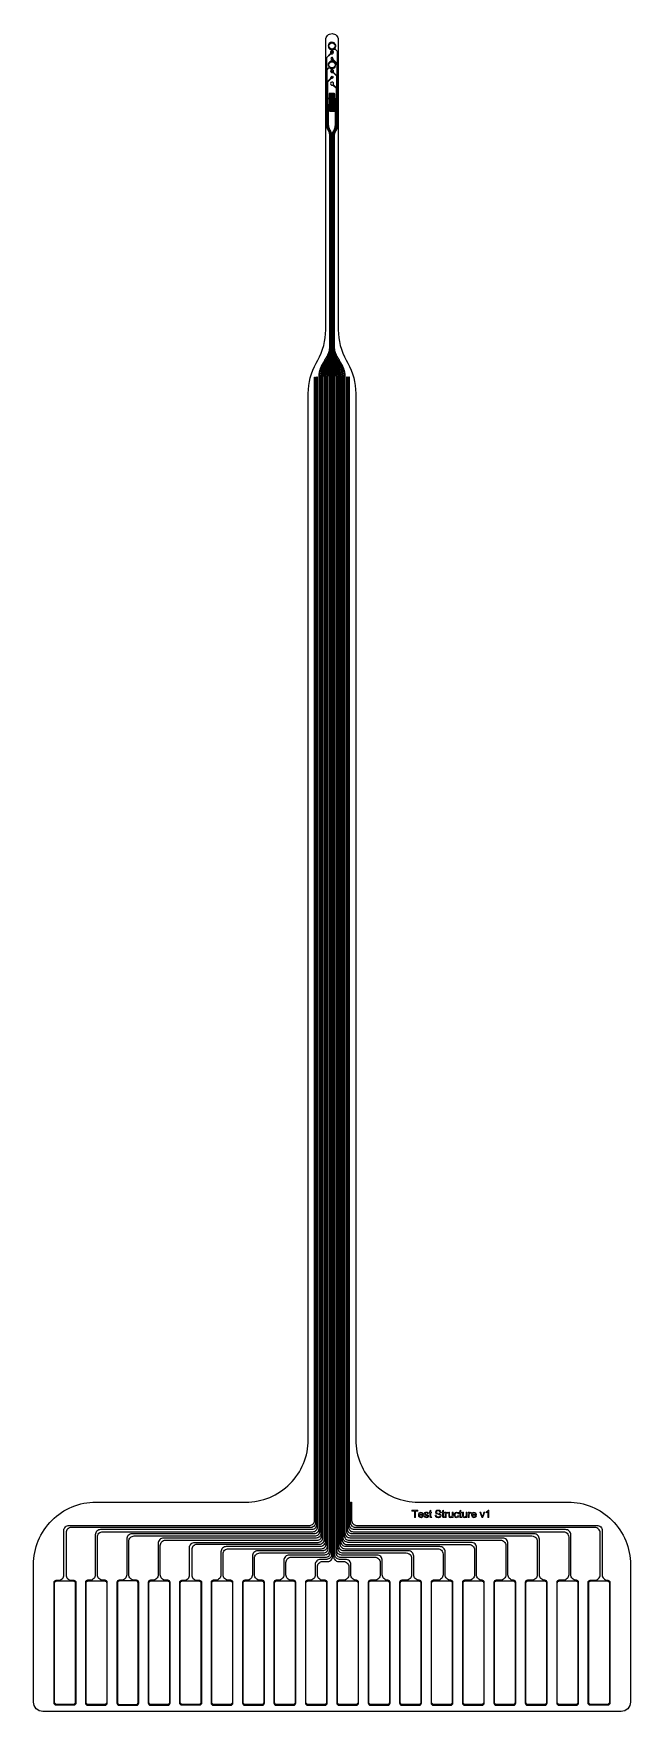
# Model space of a CAD drawing. Header units: millimetres. Extents: x 0 to 9.6, y 0 to 26.9.
import ezdxf

# ---------------------------------------------------------------- set-up
doc = ezdxf.new("R2010")
doc.units = ezdxf.units.MM
doc.header["$MEASUREMENT"] = 0
doc.layers.add('Insulation', color=112, linetype='Continuous')
doc.layers.add('Metal', color=52, linetype='Continuous')

msp = doc.modelspace()

# ---------------------------------------------------------------- linework, layer by layer
at = {"layer": 'Insulation'}
for points in [[(2.899, 3.35), (3.398, 3.35, 0.414214), (4.398, 4.35), (4.398, 21.089, -0.128513), (4.526, 21.578), (4.551, 21.622, 0.128513), (4.679, 22.111), (4.679, 26.75, -0.414214), (4.779, 26.85, -0.414214), (4.879, 26.75), (4.879, 22.111, 0.128513), (5.006, 21.622), (5.031, 21.578, -0.128513), (5.159, 21.089), (5.159, 4.35, 0.414214), (6.159, 3.35), (6.658, 3.35), (8.557, 3.35, -0.414214), (9.557, 2.35), (9.557, 0.15, -0.414214), (9.407, 0), (0.15, 0, -0.414214), (0, 0.15), (0, 2.35, -0.414214), (1, 3.35)], [(0.338, 0.145), (0.338, 2.055, -0.414214), (0.373, 2.09), (0.633, 2.09, -0.414214), (0.668, 2.055), (0.668, 0.145, -0.414214), (0.633, 0.11), (0.373, 0.11, -0.414214)], [(1.136, 0.11), (0.876, 0.11, -0.414214), (0.841, 0.145), (0.841, 2.055, -0.414214), (0.876, 2.09), (1.136, 2.09, -0.414214), (1.171, 2.055), (1.171, 0.145, -0.414214)], [(1.344, 2.055), (1.344, 0.145, 0.414214), (1.379, 0.11), (1.639, 0.11, 0.414214), (1.674, 0.145), (1.674, 2.055, 0.414214), (1.639, 2.09), (1.379, 2.09, 0.414214)], [(2.177, 2.055), (2.177, 0.145, -0.414214), (2.142, 0.11), (1.882, 0.11, -0.414214), (1.847, 0.145), (1.847, 2.055, -0.414214), (1.882, 2.09), (2.142, 2.09, -0.414214)], [(2.68, 2.055), (2.68, 0.145, -0.414214), (2.645, 0.11), (2.385, 0.11, -0.414214), (2.35, 0.145), (2.35, 2.055, -0.414214), (2.385, 2.09), (2.645, 2.09, -0.414214)], [(3.183, 2.055), (3.183, 0.145, -0.414214), (3.148, 0.11), (2.888, 0.11, -0.414214), (2.853, 0.145), (2.853, 2.055, -0.414214), (2.888, 2.09), (3.148, 2.09, -0.414214)], [(3.686, 2.055), (3.686, 0.145, -0.414214), (3.651, 0.11), (3.391, 0.11, -0.414214), (3.356, 0.145), (3.356, 2.055, -0.414214), (3.391, 2.09), (3.651, 2.09, -0.414214)], [(4.154, 0.11), (3.894, 0.11, -0.414214), (3.859, 0.145), (3.859, 2.055, -0.414214), (3.894, 2.09), (4.154, 2.09, -0.414214), (4.189, 2.055), (4.189, 0.145, -0.414214)], [(4.362, 0.145), (4.362, 2.055, -0.414214), (4.397, 2.09), (4.657, 2.09, -0.414214), (4.692, 2.055), (4.692, 0.145, -0.414214), (4.657, 0.11), (4.397, 0.11, -0.414214)], [(5.16, 0.11), (4.9, 0.11, -0.414214), (4.865, 0.145), (4.865, 2.055, -0.414214), (4.9, 2.09), (5.16, 2.09, -0.414214), (5.195, 2.055), (5.195, 0.145, -0.414214)], [(5.663, 0.11), (5.403, 0.11, -0.414214), (5.368, 0.145), (5.368, 2.055, -0.414214), (5.403, 2.09), (5.663, 2.09, -0.414214), (5.698, 2.055), (5.698, 0.145, -0.414214)], [(6.166, 0.11), (5.906, 0.11, -0.414214), (5.871, 0.145), (5.871, 2.055, -0.414214), (5.906, 2.09), (6.166, 2.09, -0.414214), (6.201, 2.055), (6.201, 0.145, -0.414214)], [(6.409, 2.09), (6.669, 2.09, -0.414214), (6.704, 2.055), (6.704, 0.145, -0.414214), (6.669, 0.11), (6.409, 0.11, -0.414214), (6.374, 0.145), (6.374, 2.055, -0.414214)], [(7.172, 0.11), (6.912, 0.11, -0.414214), (6.877, 0.145), (6.877, 2.055, -0.414214), (6.912, 2.09), (7.172, 2.09, -0.414214), (7.207, 2.055), (7.207, 0.145, -0.414214)], [(7.675, 0.11), (7.415, 0.11, -0.414214), (7.38, 0.145), (7.38, 2.055, -0.414214), (7.415, 2.09), (7.675, 2.09, -0.414214), (7.71, 2.055), (7.71, 0.145, -0.414214)], [(7.918, 2.09), (8.178, 2.09, -0.414214), (8.213, 2.055), (8.213, 0.145, -0.414214), (8.178, 0.11), (7.918, 0.11, -0.414214), (7.883, 0.145), (7.883, 2.055, -0.414214)], [(8.421, 2.09), (8.681, 2.09, -0.414214), (8.716, 2.055), (8.716, 0.145, -0.414214), (8.681, 0.11), (8.421, 0.11, -0.414214), (8.386, 0.145), (8.386, 2.055, -0.414214)], [(8.924, 2.09), (9.184, 2.09, -0.414214), (9.219, 2.055), (9.219, 0.145, -0.414214), (9.184, 0.11), (8.924, 0.11, -0.414214), (8.889, 0.145), (8.889, 2.055, -0.414214)]]:
    msp.add_lwpolyline(points, format="xyb", close=True, dxfattribs=at)
for centre, radius in [((4.779, 26.65), 0.05), ((4.779, 26.35), 0.05), ((4.779, 26.55), 0.015), ((4.779, 26.45), 0.0075), ((4.779, 26.25), 0.015), ((4.779, 26.15), 0.0075)]:
    msp.add_circle(centre, radius, dxfattribs=at)
at = {"layer": 'Metal'}
for points in [[(7.405, 0.1), (7.685, 0.1, 0.414214), (7.72, 0.135), (7.72, 2.065, 0.414214), (7.685, 2.1), (7.681, 2.1, -0.414214), (7.596, 2.185), (7.596, 2.689, 0.414214), (7.511, 2.774), (5.068, 2.774, -0.414214), (4.991, 2.851), (4.991, 21.35, 0.0037), (4.991, 21.35), (4.991, 21.363), (4.99, 21.377), (4.989, 21.389), (4.988, 21.402), (4.986, 21.414), (4.984, 21.426), (4.982, 21.437), (4.979, 21.448), (4.977, 21.459), (4.973, 21.47), (4.97, 21.48), (4.966, 21.49), (4.963, 21.5), (4.959, 21.51), (4.954, 21.52), (4.95, 21.529), (4.946, 21.538), (4.941, 21.547), (4.936, 21.556), (4.931, 21.565), (4.926, 21.574), (4.921, 21.582), (4.916, 21.591), (4.911, 21.599), (4.906, 21.608), (4.901, 21.616), (4.896, 21.624), (4.891, 21.633), (4.886, 21.641), (4.881, 21.649), (4.876, 21.658), (4.871, 21.666), (4.866, 21.675), (4.861, 21.683), (4.857, 21.692), (4.853, 21.7), (4.848, 21.709), (4.844, 21.718), (4.841, 21.727), (4.837, 21.736), (4.834, 21.745), (4.83, 21.755), (4.828, 21.764), (4.825, 21.774), (4.823, 21.784), (4.821, 21.795), (4.819, 21.805), (4.818, 21.816), (4.817, 21.827), (4.816, 21.838), (4.816, 21.85, -0.004287), (4.816, 21.85), (4.816, 25.209, -0.002886), (4.816, 25.21), (4.816, 25.215), (4.816, 25.22), (4.817, 25.224), (4.817, 25.229), (4.817, 25.233), (4.818, 25.237), (4.819, 25.241), (4.819, 25.245), (4.82, 25.248), (4.821, 25.252), (4.822, 25.255), (4.823, 25.258), (4.824, 25.261), (4.826, 25.264), (4.827, 25.267), (4.828, 25.27), (4.83, 25.272), (4.831, 25.275), (4.832, 25.278), (4.834, 25.28), (4.835, 25.283), (4.837, 25.285), (4.838, 25.288), (4.84, 25.29), (4.841, 25.293), (4.843, 25.296), (4.845, 25.298), (4.846, 25.301), (4.848, 25.304), (4.849, 25.307), (4.851, 25.31), (4.852, 25.313), (4.853, 25.316), (4.855, 25.32), (4.856, 25.323), (4.858, 25.327), (4.859, 25.331), (4.86, 25.335), (4.861, 25.339), (4.862, 25.344), (4.863, 25.348), (4.864, 25.353), (4.865, 25.358), (4.866, 25.364), (4.866, 25.369), (4.867, 25.375), (4.868, 25.381), (4.868, 25.388), (4.868, 25.395), (4.868, 25.402, 0.004151), (4.868, 25.402), (4.869, 25.409), (4.869, 26.56, 0.198912), (4.867, 26.564), (4.834, 26.597, -0.336586), (4.831, 26.621, 7.304967), (4.808, 26.598, -0.336586), (4.832, 26.594), (4.864, 26.562, -0.198912), (4.866, 26.559), (4.866, 25.409), (4.865, 25.402, -0.004151), (4.865, 25.402), (4.865, 25.395), (4.865, 25.388), (4.865, 25.381), (4.864, 25.375), (4.863, 25.369), (4.863, 25.364), (4.862, 25.358), (4.861, 25.353), (4.86, 25.348), (4.859, 25.344), (4.858, 25.339), (4.857, 25.335), (4.856, 25.331), (4.855, 25.327), (4.853, 25.323), (4.852, 25.32), (4.85, 25.316), (4.849, 25.313), (4.848, 25.31), (4.846, 25.307), (4.845, 25.304), (4.843, 25.301), (4.842, 25.298), (4.84, 25.296), (4.838, 25.293), (4.837, 25.29), (4.835, 25.288), (4.834, 25.285), (4.832, 25.283), (4.831, 25.28), (4.829, 25.278), (4.828, 25.275), (4.827, 25.272), (4.825, 25.27), (4.824, 25.267), (4.823, 25.264), (4.821, 25.261), (4.82, 25.258), (4.819, 25.255), (4.818, 25.252), (4.817, 25.248), (4.816, 25.245), (4.816, 25.241), (4.815, 25.237), (4.814, 25.233), (4.814, 25.229), (4.814, 25.224), (4.813, 25.22), (4.813, 25.215), (4.813, 25.21, 0.002886), (4.813, 25.209), (4.813, 21.85, 0.003996), (4.813, 21.85), (4.813, 21.839), (4.814, 21.827), (4.815, 21.816), (4.816, 21.806), (4.817, 21.795), (4.819, 21.785), (4.821, 21.774), (4.824, 21.764), (4.826, 21.755), (4.829, 21.745), (4.832, 21.735), (4.836, 21.726), (4.839, 21.717), (4.843, 21.708), (4.847, 21.698), (4.851, 21.689), (4.855, 21.681), (4.859, 21.672), (4.863, 21.663), (4.868, 21.654), (4.872, 21.646), (4.877, 21.637), (4.882, 21.628), (4.886, 21.62), (4.891, 21.611), (4.896, 21.602), (4.901, 21.594), (4.905, 21.585), (4.91, 21.576), (4.915, 21.567), (4.919, 21.559), (4.924, 21.55), (4.928, 21.541), (4.932, 21.531), (4.936, 21.522), (4.94, 21.513), (4.944, 21.503), (4.948, 21.494), (4.951, 21.484), (4.955, 21.474), (4.958, 21.464), (4.961, 21.453), (4.963, 21.443), (4.966, 21.432), (4.968, 21.421), (4.97, 21.41), (4.971, 21.398), (4.972, 21.387), (4.973, 21.375), (4.974, 21.363), (4.974, 21.35, -0.003664), (4.974, 21.35), (4.974, 2.817, 0.414214), (5.051, 2.74), (7.477, 2.74, -0.414214), (7.562, 2.655), (7.562, 2.185, -0.414214), (7.477, 2.1), (7.405, 2.1, 0.414214), (7.37, 2.065), (7.37, 0.135, 0.414214)], [(1.369, 0.1), (1.649, 0.1, 0.414214), (1.684, 0.135), (1.684, 2.065, 0.414214), (1.649, 2.1), (1.611, 2.1, -0.414214), (1.526, 2.185), (1.526, 2.723, -0.414214), (1.611, 2.808), (4.507, 2.808, 0.414214), (4.583, 2.885), (4.583, 21.35, -0.003664), (4.583, 21.35), (4.583, 21.363), (4.584, 21.375), (4.585, 21.387), (4.586, 21.398), (4.587, 21.41), (4.589, 21.421), (4.591, 21.432), (4.594, 21.443), (4.596, 21.453), (4.599, 21.464), (4.602, 21.474), (4.606, 21.484), (4.609, 21.494), (4.613, 21.503), (4.617, 21.513), (4.621, 21.522), (4.625, 21.531), (4.629, 21.541), (4.633, 21.55), (4.638, 21.559), (4.642, 21.567), (4.647, 21.576), (4.652, 21.585), (4.656, 21.594), (4.661, 21.602), (4.666, 21.611), (4.671, 21.62), (4.675, 21.628), (4.68, 21.637), (4.685, 21.646), (4.689, 21.654), (4.694, 21.663), (4.698, 21.672), (4.702, 21.681), (4.706, 21.689), (4.71, 21.698), (4.714, 21.708), (4.718, 21.717), (4.721, 21.726), (4.725, 21.735), (4.728, 21.745), (4.731, 21.755), (4.733, 21.764), (4.736, 21.774), (4.738, 21.785), (4.74, 21.795), (4.741, 21.806), (4.742, 21.816), (4.743, 21.827), (4.744, 21.839), (4.744, 21.85, 0.003996), (4.744, 21.85), (4.744, 25.209, 0.002558), (4.744, 25.21), (4.744, 25.215), (4.744, 25.221), (4.743, 25.226), (4.743, 25.231), (4.743, 25.236), (4.742, 25.241), (4.741, 25.245), (4.741, 25.25), (4.74, 25.254), (4.739, 25.258), (4.738, 25.262), (4.737, 25.265), (4.736, 25.269), (4.734, 25.272), (4.733, 25.275), (4.732, 25.279), (4.73, 25.282), (4.729, 25.285), (4.728, 25.288), (4.726, 25.291), (4.725, 25.293), (4.723, 25.296), (4.722, 25.299), (4.72, 25.302), (4.719, 25.304), (4.717, 25.307), (4.715, 25.31), (4.714, 25.313), (4.712, 25.316), (4.711, 25.319), (4.709, 25.321), (4.708, 25.324), (4.707, 25.328), (4.705, 25.331), (4.704, 25.334), (4.702, 25.337), (4.701, 25.341), (4.7, 25.345), (4.699, 25.348), (4.698, 25.352), (4.697, 25.357), (4.696, 25.361), (4.695, 25.365), (4.694, 25.37), (4.694, 25.375), (4.693, 25.38), (4.692, 25.386), (4.692, 25.391), (4.692, 25.397), (4.692, 25.403), (4.692, 25.409, -0.002334), (4.692, 25.41), (4.692, 26.459, -0.198912), (4.693, 26.462), (4.752, 26.521, -0.274787), (4.771, 26.526, 3.931704), (4.755, 26.543, -0.274787), (4.749, 26.523), (4.69, 26.464, 0.198912), (4.689, 26.46), (4.689, 25.41, 0.002334), (4.689, 25.409), (4.689, 25.403), (4.689, 25.397), (4.689, 25.391), (4.689, 25.386), (4.69, 25.38), (4.691, 25.375), (4.691, 25.37), (4.692, 25.365), (4.693, 25.361), (4.694, 25.357), (4.695, 25.352), (4.696, 25.348), (4.697, 25.345), (4.698, 25.341), (4.699, 25.337), (4.701, 25.334), (4.702, 25.331), (4.704, 25.328), (4.705, 25.324), (4.706, 25.321), (4.708, 25.319), (4.709, 25.316), (4.711, 25.313), (4.712, 25.31), (4.714, 25.307), (4.716, 25.304), (4.717, 25.302), (4.719, 25.299), (4.72, 25.296), (4.722, 25.293), (4.723, 25.291), (4.725, 25.288), (4.726, 25.285), (4.727, 25.282), (4.729, 25.279), (4.73, 25.275), (4.731, 25.272), (4.733, 25.269), (4.734, 25.265), (4.735, 25.262), (4.736, 25.258), (4.737, 25.254), (4.738, 25.25), (4.738, 25.245), (4.739, 25.241), (4.74, 25.236), (4.74, 25.231), (4.74, 25.226), (4.741, 25.221), (4.741, 25.215), (4.741, 25.21, -0.002558), (4.741, 25.209), (4.741, 21.85, -0.004287), (4.741, 21.85), (4.741, 21.838), (4.74, 21.827), (4.739, 21.816), (4.738, 21.805), (4.736, 21.795), (4.734, 21.784), (4.732, 21.774), (4.729, 21.764), (4.727, 21.755), (4.723, 21.745), (4.72, 21.736), (4.716, 21.727), (4.713, 21.718), (4.709, 21.709), (4.704, 21.7), (4.7, 21.692), (4.696, 21.683), (4.691, 21.675), (4.686, 21.666), (4.681, 21.658), (4.676, 21.649), (4.671, 21.641), (4.666, 21.633), (4.661, 21.624), (4.656, 21.616), (4.651, 21.608), (4.646, 21.599), (4.641, 21.591), (4.636, 21.582), (4.631, 21.574), (4.626, 21.565), (4.621, 21.556), (4.616, 21.547), (4.611, 21.538), (4.607, 21.529), (4.603, 21.52), (4.598, 21.51), (4.594, 21.5), (4.591, 21.49), (4.587, 21.48), (4.584, 21.47), (4.58, 21.459), (4.578, 21.448), (4.575, 21.437), (4.573, 21.426), (4.571, 21.414), (4.569, 21.402), (4.568, 21.389), (4.567, 21.377), (4.566, 21.363), (4.566, 21.35, 0.0037), (4.566, 21.35), (4.566, 2.919, -0.414214), (4.49, 2.842), (1.577, 2.842, 0.414214), (1.492, 2.757), (1.492, 2.185, -0.414214), (1.407, 2.1), (1.369, 2.1, 0.414214), (1.334, 2.065), (1.334, 0.135, 0.414214)], [(1.837, 2.065), (1.837, 0.135, 0.414214), (1.872, 0.1), (2.152, 0.1, 0.414214), (2.187, 0.135), (2.187, 2.065, 0.414214), (2.152, 2.1), (2.114, 2.1, -0.414214), (2.029, 2.185), (2.029, 2.655, -0.414214), (2.114, 2.74), (4.541, 2.74, 0.414214), (4.617, 2.817), (4.617, 21.35, -0.005487), (4.617, 21.35), (4.617, 21.361), (4.618, 21.373), (4.619, 21.384), (4.62, 21.394), (4.621, 21.405), (4.623, 21.416), (4.624, 21.426), (4.626, 21.436), (4.629, 21.446), (4.631, 21.456), (4.634, 21.466), (4.636, 21.476), (4.639, 21.485), (4.642, 21.495), (4.646, 21.504), (4.649, 21.514), (4.652, 21.523), (4.656, 21.532), (4.659, 21.542), (4.663, 21.551), (4.667, 21.56), (4.671, 21.569), (4.674, 21.578), (4.678, 21.587), (4.682, 21.596), (4.686, 21.605), (4.69, 21.614), (4.694, 21.623), (4.698, 21.632), (4.701, 21.641), (4.705, 21.65), (4.709, 21.659), (4.712, 21.668), (4.716, 21.677), (4.719, 21.687), (4.723, 21.696), (4.726, 21.706), (4.729, 21.715), (4.732, 21.725), (4.734, 21.734), (4.737, 21.744), (4.739, 21.754), (4.741, 21.764), (4.743, 21.774), (4.745, 21.785), (4.746, 21.795), (4.748, 21.806), (4.749, 21.817), (4.749, 21.828), (4.75, 21.839), (4.75, 21.85, 0.003301), (4.75, 21.85), (4.75, 25.209, 0.002558), (4.75, 25.21), (4.75, 25.215), (4.75, 25.221), (4.749, 25.226), (4.749, 25.231), (4.749, 25.236), (4.748, 25.241), (4.747, 25.245), (4.747, 25.25), (4.746, 25.254), (4.745, 25.258), (4.744, 25.262), (4.743, 25.265), (4.742, 25.269), (4.74, 25.272), (4.739, 25.275), (4.738, 25.279), (4.736, 25.282), (4.735, 25.285), (4.734, 25.288), (4.732, 25.291), (4.731, 25.293), (4.729, 25.296), (4.728, 25.299), (4.726, 25.302), (4.725, 25.304), (4.723, 25.307), (4.721, 25.31), (4.72, 25.313), (4.718, 25.316), (4.717, 25.319), (4.715, 25.321), (4.714, 25.324), (4.713, 25.328), (4.711, 25.331), (4.71, 25.334), (4.708, 25.337), (4.707, 25.341), (4.706, 25.345), (4.705, 25.348), (4.704, 25.352), (4.703, 25.357), (4.702, 25.361), (4.701, 25.365), (4.7, 25.37), (4.7, 25.375), (4.699, 25.38), (4.698, 25.386), (4.698, 25.391), (4.698, 25.397), (4.698, 25.403), (4.698, 25.409, -0.002334), (4.698, 25.41), (4.698, 26.265, -0.198912), (4.699, 26.268), (4.725, 26.294, -0.336586), (4.749, 26.298, 7.304967), (4.726, 26.321, -0.336586), (4.723, 26.297), (4.696, 26.27, 0.198912), (4.695, 26.266), (4.695, 25.41, 0.002334), (4.695, 25.409), (4.695, 25.403), (4.695, 25.397), (4.695, 25.391), (4.695, 25.386), (4.696, 25.38), (4.697, 25.375), (4.697, 25.37), (4.698, 25.365), (4.699, 25.361), (4.7, 25.357), (4.701, 25.352), (4.702, 25.348), (4.703, 25.345), (4.704, 25.341), (4.705, 25.337), (4.707, 25.334), (4.708, 25.331), (4.71, 25.328), (4.711, 25.324), (4.712, 25.321), (4.714, 25.319), (4.715, 25.316), (4.717, 25.313), (4.718, 25.31), (4.72, 25.307), (4.722, 25.304), (4.723, 25.302), (4.725, 25.299), (4.726, 25.296), (4.728, 25.293), (4.729, 25.291), (4.731, 25.288), (4.732, 25.285), (4.733, 25.282), (4.735, 25.279), (4.736, 25.275), (4.737, 25.272), (4.739, 25.269), (4.74, 25.265), (4.741, 25.262), (4.742, 25.258), (4.743, 25.254), (4.744, 25.25), (4.744, 25.245), (4.745, 25.241), (4.746, 25.236), (4.746, 25.231), (4.746, 25.226), (4.747, 25.221), (4.747, 25.215), (4.747, 25.21, -0.002558), (4.747, 25.209), (4.747, 21.85, -0.003697), (4.747, 21.85), (4.747, 21.839), (4.746, 21.828), (4.746, 21.817), (4.744, 21.806), (4.743, 21.795), (4.741, 21.785), (4.739, 21.775), (4.737, 21.764), (4.735, 21.754), (4.732, 21.744), (4.729, 21.735), (4.726, 21.725), (4.723, 21.715), (4.72, 21.706), (4.716, 21.697), (4.713, 21.687), (4.709, 21.678), (4.705, 21.669), (4.701, 21.66), (4.697, 21.651), (4.693, 21.642), (4.689, 21.633), (4.684, 21.624), (4.68, 21.615), (4.676, 21.606), (4.671, 21.597), (4.667, 21.588), (4.663, 21.579), (4.658, 21.57), (4.654, 21.561), (4.65, 21.552), (4.646, 21.543), (4.642, 21.534), (4.638, 21.525), (4.634, 21.515), (4.631, 21.506), (4.627, 21.496), (4.624, 21.487), (4.621, 21.477), (4.618, 21.467), (4.615, 21.457), (4.612, 21.447), (4.61, 21.437), (4.608, 21.427), (4.606, 21.416), (4.604, 21.406), (4.603, 21.395), (4.601, 21.384), (4.601, 21.373), (4.6, 21.362), (4.6, 21.35, 0.003623), (4.6, 21.35), (4.6, 2.851, -0.414214), (4.524, 2.774), (2.08, 2.774, 0.414214), (1.995, 2.689), (1.995, 2.185, -0.414214), (1.91, 2.1), (1.872, 2.1, 0.414214)], [(6.867, 2.065), (6.867, 0.135, 0.414214), (6.902, 0.1), (7.182, 0.1, 0.414214), (7.217, 0.135), (7.217, 2.065, 0.414214), (7.182, 2.1), (7.178, 2.1, -0.414214), (7.093, 2.185), (7.093, 2.621, 0.414214), (7.008, 2.706), (5.034, 2.706, -0.414214), (4.957, 2.783), (4.957, 21.35, 0.003623), (4.957, 21.35), (4.957, 21.362), (4.956, 21.373), (4.956, 21.384), (4.954, 21.395), (4.953, 21.406), (4.951, 21.416), (4.949, 21.427), (4.947, 21.437), (4.945, 21.447), (4.942, 21.457), (4.939, 21.467), (4.936, 21.477), (4.933, 21.487), (4.93, 21.496), (4.926, 21.506), (4.923, 21.515), (4.919, 21.525), (4.915, 21.534), (4.911, 21.543), (4.907, 21.552), (4.903, 21.561), (4.899, 21.57), (4.894, 21.579), (4.89, 21.588), (4.886, 21.597), (4.881, 21.606), (4.877, 21.615), (4.873, 21.624), (4.868, 21.633), (4.864, 21.642), (4.86, 21.651), (4.856, 21.66), (4.852, 21.669), (4.848, 21.678), (4.844, 21.687), (4.841, 21.697), (4.837, 21.706), (4.834, 21.715), (4.831, 21.725), (4.828, 21.735), (4.825, 21.744), (4.822, 21.754), (4.82, 21.764), (4.818, 21.775), (4.816, 21.785), (4.814, 21.795), (4.813, 21.806), (4.811, 21.817), (4.811, 21.828), (4.81, 21.839), (4.81, 21.85, -0.003697), (4.81, 21.85), (4.81, 25.209, -0.002886), (4.81, 25.21), (4.81, 25.215), (4.81, 25.22), (4.811, 25.224), (4.811, 25.229), (4.811, 25.233), (4.812, 25.237), (4.813, 25.241), (4.813, 25.245), (4.814, 25.248), (4.815, 25.252), (4.816, 25.255), (4.817, 25.258), (4.818, 25.261), (4.82, 25.264), (4.821, 25.267), (4.822, 25.27), (4.824, 25.272), (4.825, 25.275), (4.826, 25.278), (4.828, 25.28), (4.829, 25.283), (4.831, 25.285), (4.832, 25.288), (4.834, 25.29), (4.835, 25.293), (4.837, 25.296), (4.839, 25.298), (4.84, 25.301), (4.842, 25.304), (4.843, 25.307), (4.845, 25.31), (4.846, 25.313), (4.847, 25.316), (4.849, 25.32), (4.85, 25.323), (4.852, 25.327), (4.853, 25.331), (4.854, 25.335), (4.855, 25.339), (4.856, 25.344), (4.857, 25.348), (4.858, 25.353), (4.859, 25.358), (4.86, 25.364), (4.86, 25.369), (4.861, 25.375), (4.862, 25.381), (4.862, 25.388), (4.862, 25.395), (4.862, 25.402, 0.004151), (4.862, 25.402), (4.863, 25.409), (4.863, 26.366, 0.198912), (4.861, 26.37), (4.801, 26.429, -0.244777), (4.796, 26.447, 3.173236), (4.782, 26.433, -0.244777), (4.799, 26.427), (4.858, 26.368, -0.198912), (4.86, 26.365), (4.86, 25.409), (4.859, 25.402, -0.004151), (4.859, 25.402), (4.859, 25.395), (4.859, 25.388), (4.859, 25.381), (4.858, 25.375), (4.857, 25.369), (4.857, 25.364), (4.856, 25.358), (4.855, 25.353), (4.854, 25.348), (4.853, 25.344), (4.852, 25.339), (4.851, 25.335), (4.85, 25.331), (4.849, 25.327), (4.847, 25.323), (4.846, 25.32), (4.844, 25.316), (4.843, 25.313), (4.842, 25.31), (4.84, 25.307), (4.839, 25.304), (4.837, 25.301), (4.836, 25.298), (4.834, 25.296), (4.832, 25.293), (4.831, 25.29), (4.829, 25.288), (4.828, 25.285), (4.826, 25.283), (4.825, 25.28), (4.823, 25.278), (4.822, 25.275), (4.821, 25.272), (4.819, 25.27), (4.818, 25.267), (4.817, 25.264), (4.815, 25.261), (4.814, 25.258), (4.813, 25.255), (4.812, 25.252), (4.811, 25.248), (4.81, 25.245), (4.81, 25.241), (4.809, 25.237), (4.808, 25.233), (4.808, 25.229), (4.808, 25.224), (4.807, 25.22), (4.807, 25.215), (4.807, 25.21, 0.002886), (4.807, 25.209), (4.807, 21.85, 0.003301), (4.807, 21.85), (4.807, 21.839), (4.808, 21.828), (4.808, 21.817), (4.809, 21.806), (4.811, 21.795), (4.812, 21.785), (4.814, 21.774), (4.816, 21.764), (4.818, 21.754), (4.82, 21.744), (4.823, 21.734), (4.825, 21.725), (4.828, 21.715), (4.831, 21.706), (4.834, 21.696), (4.838, 21.687), (4.841, 21.677), (4.845, 21.668), (4.848, 21.659), (4.852, 21.65), (4.856, 21.641), (4.859, 21.632), (4.863, 21.623), (4.867, 21.614), (4.871, 21.605), (4.875, 21.596), (4.879, 21.587), (4.883, 21.578), (4.886, 21.569), (4.89, 21.56), (4.894, 21.551), (4.898, 21.542), (4.901, 21.532), (4.905, 21.523), (4.908, 21.514), (4.911, 21.504), (4.915, 21.495), (4.918, 21.485), (4.921, 21.476), (4.923, 21.466), (4.926, 21.456), (4.928, 21.446), (4.931, 21.436), (4.933, 21.426), (4.934, 21.416), (4.936, 21.405), (4.937, 21.394), (4.938, 21.384), (4.939, 21.373), (4.94, 21.361), (4.94, 21.35, -0.005487), (4.94, 21.35), (4.94, 2.749, 0.414214), (5.017, 2.672), (6.974, 2.672, -0.414214), (7.059, 2.587), (7.059, 2.185, -0.414214), (6.974, 2.1), (6.902, 2.1, 0.414214)], [(2.34, 0.135), (2.34, 2.065, -0.414214), (2.375, 2.1), (2.413, 2.1, 0.414214), (2.498, 2.185), (2.498, 2.621, -0.414214), (2.583, 2.706), (4.558, 2.706, 0.414214), (4.634, 2.783), (4.634, 21.356, -0.010374), (4.634, 21.356), (4.635, 21.369), (4.635, 21.379), (4.636, 21.388), (4.637, 21.398), (4.639, 21.407), (4.64, 21.417), (4.642, 21.426), (4.644, 21.436), (4.646, 21.445), (4.648, 21.455), (4.651, 21.464), (4.653, 21.473), (4.656, 21.483), (4.659, 21.492), (4.662, 21.502), (4.665, 21.511), (4.668, 21.52), (4.671, 21.53), (4.675, 21.539), (4.678, 21.549), (4.681, 21.558), (4.685, 21.567), (4.688, 21.577), (4.692, 21.586), (4.695, 21.596), (4.699, 21.605), (4.702, 21.615), (4.706, 21.625), (4.709, 21.634), (4.712, 21.644), (4.716, 21.654), (4.719, 21.664), (4.722, 21.673), (4.725, 21.683), (4.728, 21.693), (4.731, 21.703), (4.734, 21.713), (4.736, 21.723), (4.739, 21.733), (4.741, 21.744), (4.743, 21.754), (4.745, 21.764), (4.747, 21.775), (4.748, 21.785), (4.75, 21.796), (4.751, 21.806), (4.752, 21.817), (4.752, 21.828), (4.753, 21.839), (4.753, 21.85, 0.003075), (4.753, 21.85), (4.753, 25.209, 0.002558), (4.753, 25.21), (4.753, 25.215), (4.753, 25.221), (4.752, 25.226), (4.752, 25.231), (4.752, 25.236), (4.751, 25.241), (4.75, 25.245), (4.75, 25.25), (4.749, 25.254), (4.748, 25.258), (4.747, 25.262), (4.746, 25.265), (4.745, 25.269), (4.743, 25.272), (4.742, 25.275), (4.741, 25.279), (4.739, 25.282), (4.738, 25.285), (4.737, 25.288), (4.735, 25.291), (4.734, 25.293), (4.732, 25.296), (4.731, 25.299), (4.729, 25.302), (4.728, 25.304), (4.726, 25.307), (4.724, 25.31), (4.723, 25.313), (4.721, 25.316), (4.72, 25.319), (4.718, 25.321), (4.717, 25.324), (4.716, 25.328), (4.714, 25.331), (4.713, 25.334), (4.711, 25.337), (4.71, 25.341), (4.709, 25.345), (4.708, 25.348), (4.707, 25.352), (4.706, 25.357), (4.705, 25.361), (4.704, 25.365), (4.703, 25.37), (4.703, 25.375), (4.702, 25.38), (4.701, 25.386), (4.701, 25.391), (4.701, 25.397), (4.701, 25.403), (4.701, 25.409, -0.002334), (4.701, 25.41), (4.701, 26.072, -0.198912), (4.702, 26.076), (4.756, 26.129, 0.244777), (4.761, 26.147, -3.173236), (4.775, 26.133, 0.244777), (4.758, 26.127), (4.705, 26.074, 0.198912), (4.704, 26.071), (4.704, 25.79), (4.704, 25.41, 0.002334), (4.704, 25.409), (4.704, 25.403), (4.704, 25.397), (4.704, 25.391), (4.704, 25.386), (4.705, 25.38), (4.706, 25.375), (4.706, 25.37), (4.707, 25.365), (4.708, 25.361), (4.709, 25.357), (4.71, 25.352), (4.711, 25.348), (4.712, 25.345), (4.713, 25.341), (4.714, 25.337), (4.716, 25.334), (4.717, 25.331), (4.719, 25.328), (4.72, 25.324), (4.721, 25.321), (4.723, 25.319), (4.724, 25.316), (4.726, 25.313), (4.727, 25.31), (4.729, 25.307), (4.731, 25.304), (4.732, 25.302), (4.734, 25.299), (4.735, 25.296), (4.737, 25.293), (4.738, 25.291), (4.74, 25.288), (4.741, 25.285), (4.742, 25.282), (4.744, 25.279), (4.745, 25.275), (4.746, 25.272), (4.748, 25.269), (4.749, 25.265), (4.75, 25.262), (4.751, 25.258), (4.752, 25.254), (4.753, 25.25), (4.753, 25.245), (4.754, 25.241), (4.755, 25.236), (4.755, 25.231), (4.755, 25.226), (4.756, 25.221), (4.756, 25.215), (4.756, 25.21, -0.002558), (4.756, 25.209), (4.756, 21.85, -0.002751), (4.756, 21.85), (4.756, 21.839), (4.756, 21.828), (4.755, 21.818), (4.754, 21.807), (4.753, 21.796), (4.752, 21.785), (4.751, 21.775), (4.749, 21.764), (4.747, 21.754), (4.745, 21.743), (4.743, 21.733), (4.741, 21.722), (4.739, 21.712), (4.737, 21.702), (4.734, 21.691), (4.731, 21.681), (4.729, 21.671), (4.726, 21.661), (4.723, 21.651), (4.72, 21.64), (4.717, 21.63), (4.714, 21.62), (4.711, 21.61), (4.708, 21.601), (4.705, 21.591), (4.702, 21.581), (4.699, 21.571), (4.696, 21.561), (4.693, 21.552), (4.69, 21.542), (4.687, 21.532), (4.684, 21.523), (4.681, 21.513), (4.678, 21.504), (4.676, 21.494), (4.673, 21.485), (4.67, 21.476), (4.668, 21.466), (4.666, 21.457), (4.664, 21.448), (4.662, 21.439), (4.66, 21.43), (4.658, 21.421), (4.656, 21.412), (4.655, 21.403), (4.654, 21.394), (4.653, 21.385), (4.652, 21.376), (4.651, 21.367), (4.651, 21.359), (4.651, 21.35, 0.003446), (4.651, 21.35), (4.651, 2.749, -0.414214), (4.575, 2.672), (2.617, 2.672, 0.414214), (2.532, 2.587), (2.532, 2.185, 0.414214), (2.617, 2.1), (2.655, 2.1, -0.414214), (2.69, 2.065), (2.69, 0.135, -0.414214), (2.655, 0.1), (2.375, 0.1, -0.414214)], [(6.364, 2.065), (6.364, 0.135, 0.414214), (6.399, 0.1), (6.679, 0.1, 0.414214), (6.714, 0.135), (6.714, 2.065, 0.414214), (6.679, 2.1), (6.675, 2.1, -0.414214), (6.59, 2.185), (6.59, 2.553, 0.414214), (6.505, 2.638), (5, 2.638, -0.414214), (4.923, 2.715), (4.923, 21.35, 0.003509), (4.923, 21.35), (4.923, 21.36), (4.922, 21.369), (4.922, 21.379), (4.921, 21.388), (4.92, 21.398), (4.918, 21.407), (4.917, 21.417), (4.915, 21.426), (4.913, 21.436), (4.911, 21.445), (4.909, 21.455), (4.906, 21.464), (4.904, 21.473), (4.901, 21.483), (4.898, 21.492), (4.895, 21.502), (4.892, 21.511), (4.889, 21.52), (4.886, 21.53), (4.882, 21.539), (4.879, 21.549), (4.876, 21.558), (4.872, 21.567), (4.869, 21.577), (4.865, 21.586), (4.862, 21.596), (4.858, 21.605), (4.855, 21.615), (4.851, 21.625), (4.848, 21.634), (4.845, 21.644), (4.841, 21.654), (4.838, 21.664), (4.835, 21.673), (4.832, 21.683), (4.829, 21.693), (4.826, 21.703), (4.823, 21.713), (4.821, 21.723), (4.818, 21.733), (4.816, 21.744), (4.814, 21.754), (4.812, 21.764), (4.81, 21.775), (4.809, 21.785), (4.807, 21.796), (4.806, 21.806), (4.805, 21.817), (4.805, 21.828), (4.804, 21.839), (4.804, 21.85, -0.003075), (4.804, 21.85), (4.804, 25.209, -0.002886), (4.804, 25.21), (4.804, 25.215), (4.804, 25.22), (4.805, 25.224), (4.805, 25.229), (4.805, 25.233), (4.806, 25.237), (4.807, 25.241), (4.807, 25.245), (4.808, 25.248), (4.809, 25.252), (4.81, 25.255), (4.811, 25.258), (4.812, 25.261), (4.814, 25.264), (4.815, 25.267), (4.816, 25.27), (4.818, 25.272), (4.819, 25.275), (4.82, 25.278), (4.822, 25.28), (4.823, 25.283), (4.825, 25.285), (4.826, 25.288), (4.828, 25.29), (4.829, 25.293), (4.831, 25.296), (4.833, 25.298), (4.834, 25.301), (4.836, 25.304), (4.837, 25.307), (4.839, 25.31), (4.84, 25.313), (4.841, 25.316), (4.843, 25.32), (4.844, 25.323), (4.846, 25.327), (4.847, 25.331), (4.848, 25.335), (4.849, 25.339), (4.85, 25.344), (4.851, 25.348), (4.852, 25.353), (4.853, 25.358), (4.854, 25.364), (4.854, 25.369), (4.855, 25.375), (4.856, 25.381), (4.856, 25.388), (4.856, 25.395), (4.856, 25.402, 0.004151), (4.856, 25.402), (4.857, 25.409), (4.857, 26.172, 0.198912), (4.855, 26.176), (4.808, 26.223, -0.274787), (4.802, 26.243, 3.931704), (4.786, 26.226, -0.274787), (4.805, 26.221), (4.852, 26.174, -0.198912), (4.853, 26.171), (4.853, 25.409), (4.853, 25.402, -0.004151), (4.853, 25.402), (4.853, 25.395), (4.853, 25.388), (4.853, 25.381), (4.852, 25.375), (4.851, 25.369), (4.851, 25.364), (4.85, 25.358), (4.849, 25.353), (4.848, 25.348), (4.847, 25.344), (4.846, 25.339), (4.845, 25.335), (4.844, 25.331), (4.843, 25.327), (4.841, 25.323), (4.84, 25.32), (4.838, 25.316), (4.837, 25.313), (4.836, 25.31), (4.834, 25.307), (4.833, 25.304), (4.831, 25.301), (4.83, 25.298), (4.828, 25.296), (4.826, 25.293), (4.825, 25.29), (4.823, 25.288), (4.822, 25.285), (4.82, 25.283), (4.819, 25.28), (4.817, 25.278), (4.816, 25.275), (4.815, 25.272), (4.813, 25.27), (4.812, 25.267), (4.811, 25.264), (4.809, 25.261), (4.808, 25.258), (4.807, 25.255), (4.806, 25.252), (4.805, 25.248), (4.804, 25.245), (4.804, 25.241), (4.803, 25.237), (4.802, 25.233), (4.802, 25.229), (4.802, 25.224), (4.801, 25.22), (4.801, 25.215), (4.801, 25.21, 0.002886), (4.801, 25.209), (4.801, 21.85, 0.002751), (4.801, 21.85), (4.801, 21.839), (4.801, 21.828), (4.802, 21.818), (4.803, 21.807), (4.804, 21.796), (4.805, 21.785), (4.806, 21.775), (4.808, 21.764), (4.81, 21.754), (4.812, 21.743), (4.814, 21.733), (4.816, 21.722), (4.818, 21.712), (4.82, 21.702), (4.823, 21.691), (4.826, 21.681), (4.828, 21.671), (4.831, 21.661), (4.834, 21.651), (4.837, 21.64), (4.84, 21.63), (4.843, 21.62), (4.846, 21.61), (4.849, 21.601), (4.852, 21.591), (4.855, 21.581), (4.858, 21.571), (4.861, 21.561), (4.864, 21.552), (4.867, 21.542), (4.87, 21.532), (4.873, 21.523), (4.876, 21.513), (4.879, 21.504), (4.881, 21.494), (4.884, 21.485), (4.887, 21.476), (4.889, 21.466), (4.891, 21.457), (4.893, 21.448), (4.895, 21.439), (4.897, 21.43), (4.899, 21.421), (4.901, 21.412), (4.902, 21.403), (4.903, 21.394), (4.904, 21.385), (4.905, 21.376), (4.906, 21.367), (4.906, 21.356, -0.010094), (4.906, 21.356), (4.906, 2.681, 0.414214), (4.983, 2.604), (6.471, 2.604, -0.414214), (6.556, 2.519), (6.556, 2.185, -0.414214), (6.471, 2.1), (6.399, 2.1, 0.414214)], [(5.861, 2.065), (5.861, 0.135, 0.414214), (5.896, 0.1), (6.176, 0.1, 0.414214), (6.211, 0.135), (6.211, 2.065, 0.414214), (6.176, 2.1), (6.172, 2.1, -0.414214), (6.087, 2.185), (6.087, 2.485, 0.414214), (6.002, 2.57), (4.966, 2.57, -0.414214), (4.889, 2.647), (4.889, 21.355, 0.009724), (4.889, 21.355), (4.889, 21.366), (4.888, 21.374), (4.887, 21.382), (4.887, 21.39), (4.886, 21.398), (4.884, 21.407), (4.883, 21.415), (4.881, 21.424), (4.88, 21.433), (4.878, 21.442), (4.876, 21.451), (4.874, 21.46), (4.872, 21.469), (4.87, 21.478), (4.868, 21.488), (4.865, 21.497), (4.863, 21.507), (4.861, 21.516), (4.858, 21.526), (4.855, 21.536), (4.853, 21.545), (4.85, 21.555), (4.848, 21.565), (4.845, 21.575), (4.842, 21.586), (4.839, 21.596), (4.837, 21.606), (4.834, 21.616), (4.832, 21.627), (4.829, 21.637), (4.826, 21.647), (4.824, 21.658), (4.822, 21.668), (4.819, 21.679), (4.817, 21.689), (4.815, 21.7), (4.813, 21.711), (4.811, 21.721), (4.809, 21.732), (4.807, 21.743), (4.806, 21.753), (4.804, 21.764), (4.803, 21.775), (4.801, 21.786), (4.8, 21.796), (4.8, 21.807), (4.799, 21.818), (4.798, 21.829), (4.798, 21.839), (4.798, 21.85, -0.002417), (4.798, 21.85), (4.798, 25.209, -0.002886), (4.798, 25.21), (4.798, 25.215), (4.798, 25.22), (4.799, 25.224), (4.799, 25.229), (4.799, 25.233), (4.8, 25.237), (4.801, 25.241), (4.801, 25.245), (4.802, 25.248), (4.803, 25.252), (4.804, 25.255), (4.805, 25.258), (4.806, 25.261), (4.808, 25.264), (4.809, 25.267), (4.81, 25.27), (4.812, 25.272), (4.813, 25.275), (4.814, 25.278), (4.816, 25.28), (4.817, 25.283), (4.819, 25.285), (4.82, 25.288), (4.822, 25.29), (4.823, 25.293), (4.825, 25.296), (4.827, 25.298), (4.828, 25.301), (4.83, 25.304), (4.831, 25.307), (4.833, 25.31), (4.834, 25.313), (4.835, 25.316), (4.837, 25.32), (4.838, 25.323), (4.84, 25.327), (4.841, 25.331), (4.842, 25.335), (4.843, 25.339), (4.844, 25.344), (4.845, 25.348), (4.846, 25.353), (4.847, 25.358), (4.848, 25.364), (4.848, 25.369), (4.849, 25.375), (4.85, 25.381), (4.85, 25.388), (4.85, 25.395), (4.85, 25.402, 0.004151), (4.85, 25.402), (4.85, 25.409), (4.85, 25.978, 0.198912), (4.849, 25.982), (4.808, 26.023, -0.274787), (4.802, 26.043, 3.931704), (4.786, 26.026, -0.274787), (4.805, 26.021), (4.846, 25.98, -0.198912), (4.847, 25.977), (4.847, 25.409), (4.847, 25.402, -0.004151), (4.847, 25.402), (4.847, 25.395), (4.847, 25.388), (4.847, 25.381), (4.846, 25.375), (4.845, 25.369), (4.845, 25.364), (4.844, 25.358), (4.843, 25.353), (4.842, 25.348), (4.841, 25.344), (4.84, 25.339), (4.839, 25.335), (4.838, 25.331), (4.837, 25.327), (4.835, 25.323), (4.834, 25.32), (4.832, 25.316), (4.831, 25.313), (4.83, 25.31), (4.828, 25.307), (4.827, 25.304), (4.825, 25.301), (4.824, 25.298), (4.822, 25.296), (4.82, 25.293), (4.819, 25.29), (4.817, 25.288), (4.816, 25.285), (4.814, 25.283), (4.813, 25.28), (4.811, 25.278), (4.81, 25.275), (4.809, 25.272), (4.807, 25.27), (4.806, 25.267), (4.805, 25.264), (4.803, 25.261), (4.802, 25.258), (4.801, 25.255), (4.8, 25.252), (4.799, 25.248), (4.798, 25.245), (4.798, 25.241), (4.797, 25.237), (4.796, 25.233), (4.796, 25.229), (4.796, 25.224), (4.795, 25.22), (4.795, 25.215), (4.795, 25.21, 0.002886), (4.795, 25.209), (4.795, 21.85, 0.002075), (4.795, 21.85), (4.795, 21.839), (4.795, 21.829), (4.796, 21.818), (4.796, 21.807), (4.797, 21.797), (4.798, 21.786), (4.799, 21.775), (4.8, 21.764), (4.801, 21.753), (4.803, 21.742), (4.804, 21.731), (4.806, 21.72), (4.807, 21.71), (4.809, 21.699), (4.811, 21.688), (4.813, 21.677), (4.815, 21.666), (4.817, 21.655), (4.819, 21.644), (4.821, 21.634), (4.823, 21.623), (4.826, 21.612), (4.828, 21.602), (4.83, 21.591), (4.832, 21.58), (4.835, 21.57), (4.837, 21.56), (4.839, 21.549), (4.841, 21.539), (4.844, 21.529), (4.846, 21.519), (4.848, 21.509), (4.85, 21.5), (4.852, 21.49), (4.854, 21.481), (4.856, 21.471), (4.858, 21.462), (4.86, 21.453), (4.861, 21.444), (4.863, 21.435), (4.864, 21.426), (4.866, 21.418), (4.867, 21.41), (4.868, 21.402), (4.869, 21.394), (4.87, 21.386), (4.871, 21.378), (4.871, 21.371), (4.872, 21.364), (4.872, 21.354, -0.009262), (4.872, 21.354), (4.872, 2.613, 0.414214), (4.949, 2.536), (5.968, 2.536, -0.414214), (6.053, 2.451), (6.053, 2.185, -0.414214), (5.968, 2.1), (5.896, 2.1, 0.414214)], [(2.843, 2.065), (2.843, 0.135, 0.414214), (2.878, 0.1), (3.158, 0.1, 0.414214), (3.193, 0.135), (3.193, 2.065, 0.414214), (3.158, 2.1), (3.12, 2.1, -0.414214), (3.035, 2.185), (3.035, 2.519, -0.414214), (3.12, 2.604), (4.609, 2.604, 0.414214), (4.685, 2.681), (4.685, 21.354, -0.009262), (4.685, 21.354), (4.685, 21.364), (4.686, 21.371), (4.686, 21.378), (4.687, 21.386), (4.688, 21.394), (4.689, 21.402), (4.69, 21.41), (4.691, 21.418), (4.693, 21.426), (4.694, 21.435), (4.696, 21.444), (4.697, 21.453), (4.699, 21.462), (4.701, 21.471), (4.703, 21.481), (4.705, 21.49), (4.707, 21.5), (4.709, 21.509), (4.711, 21.519), (4.713, 21.529), (4.716, 21.539), (4.718, 21.549), (4.72, 21.56), (4.722, 21.57), (4.725, 21.58), (4.727, 21.591), (4.729, 21.602), (4.731, 21.612), (4.734, 21.623), (4.736, 21.634), (4.738, 21.644), (4.74, 21.655), (4.742, 21.666), (4.744, 21.677), (4.746, 21.688), (4.748, 21.699), (4.75, 21.71), (4.751, 21.72), (4.753, 21.731), (4.754, 21.742), (4.756, 21.753), (4.757, 21.764), (4.758, 21.775), (4.759, 21.786), (4.76, 21.797), (4.761, 21.807), (4.761, 21.818), (4.762, 21.829), (4.762, 21.839), (4.762, 21.85, 0.002075), (4.762, 21.85), (4.762, 25.209, 0.002558), (4.762, 25.21), (4.762, 25.215), (4.762, 25.221), (4.761, 25.226), (4.761, 25.231), (4.761, 25.236), (4.76, 25.241), (4.759, 25.245), (4.759, 25.25), (4.758, 25.254), (4.757, 25.258), (4.756, 25.262), (4.755, 25.265), (4.754, 25.269), (4.752, 25.272), (4.751, 25.275), (4.75, 25.279), (4.748, 25.282), (4.747, 25.285), (4.746, 25.288), (4.744, 25.291), (4.743, 25.293), (4.741, 25.296), (4.74, 25.299), (4.738, 25.302), (4.737, 25.304), (4.735, 25.307), (4.733, 25.31), (4.732, 25.313), (4.73, 25.316), (4.729, 25.319), (4.727, 25.321), (4.726, 25.324), (4.725, 25.328), (4.723, 25.331), (4.722, 25.334), (4.72, 25.337), (4.719, 25.341), (4.718, 25.345), (4.717, 25.348), (4.716, 25.352), (4.715, 25.357), (4.714, 25.361), (4.713, 25.365), (4.712, 25.37), (4.712, 25.375), (4.711, 25.38), (4.71, 25.386), (4.71, 25.391), (4.71, 25.397), (4.71, 25.403), (4.71, 25.409, -0.002334), (4.71, 25.41), (4.71, 25.696), (4.71, 25.789, -0.198912), (4.711, 25.793), (4.732, 25.814, -0.198912), (4.736, 25.816), (4.739, 25.816), (4.814, 25.816, 0.414214), (4.815, 25.817), (4.815, 25.817, 0.414214), (4.814, 25.819), (4.74, 25.819, -0.414214), (4.739, 25.82), (4.739, 25.826, -0.414214), (4.74, 25.828), (4.814, 25.828, 0.414214), (4.815, 25.829), (4.815, 25.829, 0.414214), (4.814, 25.831), (4.74, 25.831, -0.414214), (4.739, 25.832), (4.739, 25.838, -0.414214), (4.74, 25.84), (4.814, 25.84, 0.414214), (4.815, 25.841, 0.414214), (4.814, 25.843), (4.74, 25.843, -0.414214), (4.739, 25.844), (4.739, 25.85, -0.414214), (4.74, 25.852), (4.814, 25.852, 0.414214), (4.815, 25.853), (4.815, 25.853, 0.414214), (4.814, 25.855), (4.74, 25.855, -0.414214), (4.739, 25.856), (4.739, 25.862, -0.414214), (4.74, 25.863), (4.814, 25.863, 0.414214), (4.815, 25.865), (4.815, 25.865, 0.414214), (4.814, 25.867), (4.74, 25.867, -0.414214), (4.739, 25.868), (4.739, 25.874, -0.414214), (4.74, 25.875), (4.814, 25.875, 0.414214), (4.815, 25.877), (4.815, 25.877, 0.414214), (4.814, 25.878), (4.74, 25.878, -0.414214), (4.739, 25.88), (4.739, 25.886, -0.414214), (4.74, 25.887), (4.814, 25.887, 0.414214), (4.815, 25.889), (4.815, 25.889, 0.414214), (4.814, 25.89), (4.739, 25.89), (4.733, 25.89, 0.414214), (4.732, 25.889), (4.732, 25.82, -0.198912), (4.73, 25.816), (4.708, 25.794, 0.198912), (4.707, 25.791), (4.707, 25.41, 0.002334), (4.707, 25.409), (4.707, 25.403), (4.707, 25.397), (4.707, 25.391), (4.707, 25.386), (4.708, 25.38), (4.709, 25.375), (4.709, 25.37), (4.71, 25.365), (4.711, 25.361), (4.712, 25.357), (4.713, 25.352), (4.714, 25.348), (4.715, 25.345), (4.716, 25.341), (4.717, 25.337), (4.719, 25.334), (4.72, 25.331), (4.722, 25.328), (4.723, 25.324), (4.724, 25.321), (4.726, 25.319), (4.727, 25.316), (4.729, 25.313), (4.73, 25.31), (4.732, 25.307), (4.734, 25.304), (4.735, 25.302), (4.737, 25.299), (4.738, 25.296), (4.74, 25.293), (4.741, 25.291), (4.743, 25.288), (4.744, 25.285), (4.745, 25.282), (4.747, 25.279), (4.748, 25.275), (4.749, 25.272), (4.751, 25.269), (4.752, 25.265), (4.753, 25.262), (4.754, 25.258), (4.755, 25.254), (4.756, 25.25), (4.756, 25.245), (4.757, 25.241), (4.758, 25.236), (4.758, 25.231), (4.758, 25.226), (4.759, 25.221), (4.759, 25.215), (4.759, 25.21, -0.002558), (4.759, 25.209), (4.759, 21.85, -0.002417), (4.759, 21.85), (4.759, 21.839), (4.759, 21.829), (4.758, 21.818), (4.757, 21.807), (4.757, 21.796), (4.756, 21.786), (4.754, 21.775), (4.753, 21.764), (4.751, 21.753), (4.75, 21.743), (4.748, 21.732), (4.746, 21.721), (4.744, 21.711), (4.742, 21.7), (4.74, 21.689), (4.738, 21.679), (4.735, 21.668), (4.733, 21.658), (4.731, 21.647), (4.728, 21.637), (4.725, 21.627), (4.723, 21.616), (4.72, 21.606), (4.718, 21.596), (4.715, 21.586), (4.712, 21.575), (4.709, 21.565), (4.707, 21.555), (4.704, 21.545), (4.702, 21.536), (4.699, 21.526), (4.696, 21.516), (4.694, 21.507), (4.692, 21.497), (4.689, 21.488), (4.687, 21.478), (4.685, 21.469), (4.683, 21.46), (4.681, 21.451), (4.679, 21.442), (4.677, 21.433), (4.676, 21.424), (4.674, 21.415), (4.673, 21.407), (4.671, 21.398), (4.67, 21.39), (4.67, 21.382), (4.669, 21.374), (4.668, 21.366), (4.668, 21.355, 0.009724), (4.668, 21.355), (4.668, 2.715, -0.414214), (4.592, 2.638), (3.086, 2.638, 0.414214), (3.001, 2.553), (3.001, 2.185, -0.414214), (2.916, 2.1), (2.878, 2.1, 0.414214)], [(3.346, 2.065), (3.346, 0.135, 0.414214), (3.381, 0.1), (3.661, 0.1, 0.414214), (3.696, 0.135), (3.696, 2.065, 0.414214), (3.661, 2.1), (3.623, 2.1, -0.414214), (3.538, 2.185), (3.538, 2.451, -0.414214), (3.623, 2.536), (4.643, 2.536, 0.414214), (4.719, 2.613), (4.719, 21.353, -0.007872), (4.719, 21.353), (4.719, 21.36), (4.719, 21.366), (4.72, 21.372), (4.72, 21.378), (4.721, 21.385), (4.722, 21.391), (4.722, 21.399), (4.723, 21.406), (4.724, 21.414), (4.725, 21.422), (4.726, 21.431), (4.727, 21.439), (4.728, 21.448), (4.729, 21.457), (4.73, 21.467), (4.732, 21.476), (4.733, 21.486), (4.734, 21.496), (4.736, 21.506), (4.737, 21.517), (4.738, 21.527), (4.74, 21.538), (4.741, 21.548), (4.743, 21.559), (4.744, 21.57), (4.746, 21.581), (4.747, 21.593), (4.749, 21.604), (4.75, 21.615), (4.751, 21.627), (4.753, 21.638), (4.754, 21.65), (4.755, 21.661), (4.757, 21.673), (4.758, 21.684), (4.759, 21.696), (4.76, 21.707), (4.761, 21.719), (4.762, 21.73), (4.763, 21.741), (4.764, 21.753), (4.765, 21.764), (4.765, 21.775), (4.766, 21.786), (4.767, 21.797), (4.767, 21.808), (4.768, 21.819), (4.768, 21.829), (4.768, 21.84), (4.768, 21.85, 0.001359), (4.768, 21.85), (4.768, 25.209, 0.002558), (4.768, 25.21), (4.768, 25.215), (4.768, 25.221), (4.767, 25.226), (4.767, 25.231), (4.767, 25.236), (4.766, 25.241), (4.765, 25.245), (4.765, 25.25), (4.764, 25.254), (4.763, 25.258), (4.762, 25.262), (4.761, 25.265), (4.76, 25.269), (4.758, 25.272), (4.757, 25.275), (4.756, 25.279), (4.754, 25.282), (4.753, 25.285), (4.752, 25.288), (4.75, 25.291), (4.749, 25.293), (4.747, 25.296), (4.746, 25.299), (4.744, 25.302), (4.743, 25.304), (4.741, 25.307), (4.739, 25.31), (4.738, 25.313), (4.736, 25.316), (4.735, 25.319), (4.733, 25.321), (4.732, 25.324), (4.731, 25.328), (4.729, 25.331), (4.728, 25.334), (4.726, 25.337), (4.725, 25.341), (4.724, 25.345), (4.723, 25.348), (4.722, 25.352), (4.721, 25.357), (4.72, 25.361), (4.719, 25.365), (4.718, 25.37), (4.718, 25.375), (4.717, 25.38), (4.716, 25.386), (4.716, 25.391), (4.716, 25.397), (4.716, 25.403), (4.716, 25.409, -0.002334), (4.716, 25.41), (4.716, 25.602), (4.716, 25.695, -0.198912), (4.717, 25.699), (4.732, 25.714, -0.198912), (4.736, 25.715), (4.739, 25.715), (4.814, 25.715, 0.414214), (4.815, 25.717), (4.815, 25.717, 0.414214), (4.814, 25.718), (4.74, 25.718, -0.414214), (4.739, 25.72), (4.739, 25.726, -0.414214), (4.74, 25.727), (4.814, 25.727, 0.414214), (4.815, 25.729), (4.815, 25.729, 0.414214), (4.814, 25.73), (4.74, 25.73, -0.414214), (4.739, 25.732), (4.739, 25.738, -0.414214), (4.74, 25.739), (4.814, 25.739, 0.414214), (4.815, 25.741, 0.414214), (4.814, 25.742), (4.74, 25.742, -0.414214), (4.739, 25.744), (4.739, 25.75, -0.414214), (4.74, 25.752), (4.814, 25.752, 0.414214), (4.815, 25.753), (4.815, 25.753, 0.414214), (4.814, 25.755), (4.74, 25.755, -0.414214), (4.739, 25.756), (4.739, 25.762, -0.414214), (4.74, 25.764), (4.814, 25.764, 0.414214), (4.815, 25.765), (4.815, 25.765, 0.414214), (4.814, 25.767), (4.74, 25.767, -0.414214), (4.739, 25.768), (4.739, 25.774, -0.414214), (4.74, 25.776), (4.814, 25.776, 0.414214), (4.815, 25.777), (4.815, 25.777, 0.414214), (4.814, 25.779), (4.74, 25.779, -0.414214), (4.739, 25.78), (4.739, 25.786, -0.414214), (4.74, 25.788), (4.814, 25.788, 0.414214), (4.815, 25.789), (4.815, 25.789, 0.414214), (4.814, 25.791), (4.739, 25.791), (4.733, 25.791, 0.414214), (4.732, 25.789), (4.732, 25.718), (4.714, 25.7, 0.198912), (4.713, 25.697), (4.713, 25.41, 0.002334), (4.713, 25.409), (4.713, 25.403), (4.713, 25.397), (4.713, 25.391), (4.713, 25.386), (4.714, 25.38), (4.715, 25.375), (4.715, 25.37), (4.716, 25.365), (4.717, 25.361), (4.718, 25.357), (4.719, 25.352), (4.72, 25.348), (4.721, 25.345), (4.722, 25.341), (4.723, 25.337), (4.725, 25.334), (4.726, 25.331), (4.728, 25.328), (4.729, 25.324), (4.73, 25.321), (4.732, 25.319), (4.733, 25.316), (4.735, 25.313), (4.736, 25.31), (4.738, 25.307), (4.74, 25.304), (4.741, 25.302), (4.743, 25.299), (4.744, 25.296), (4.746, 25.293), (4.747, 25.291), (4.749, 25.288), (4.75, 25.285), (4.751, 25.282), (4.753, 25.279), (4.754, 25.275), (4.755, 25.272), (4.757, 25.269), (4.758, 25.265), (4.759, 25.262), (4.76, 25.258), (4.761, 25.254), (4.762, 25.25), (4.762, 25.245), (4.763, 25.241), (4.764, 25.236), (4.764, 25.231), (4.764, 25.226), (4.765, 25.221), (4.765, 25.215), (4.765, 25.21, -0.002558), (4.765, 25.209), (4.765, 21.85, -0.001722), (4.765, 21.85), (4.765, 21.84), (4.765, 21.829), (4.764, 21.818), (4.764, 21.808), (4.763, 21.797), (4.763, 21.786), (4.762, 21.775), (4.761, 21.764), (4.76, 21.753), (4.759, 21.742), (4.757, 21.731), (4.756, 21.72), (4.755, 21.708), (4.753, 21.697), (4.752, 21.686), (4.75, 21.675), (4.749, 21.663), (4.747, 21.652), (4.745, 21.641), (4.744, 21.63), (4.742, 21.619), (4.74, 21.608), (4.738, 21.597), (4.736, 21.586), (4.734, 21.575), (4.733, 21.565), (4.731, 21.554), (4.729, 21.544), (4.727, 21.533), (4.725, 21.523), (4.723, 21.513), (4.722, 21.503), (4.72, 21.493), (4.718, 21.483), (4.717, 21.474), (4.715, 21.464), (4.714, 21.455), (4.712, 21.446), (4.711, 21.437), (4.71, 21.429), (4.708, 21.42), (4.707, 21.412), (4.706, 21.404), (4.705, 21.397), (4.704, 21.389), (4.704, 21.382), (4.703, 21.375), (4.703, 21.368), (4.702, 21.362), (4.702, 21.354, 0.008667), (4.702, 21.354), (4.702, 2.647, -0.414214), (4.626, 2.57), (3.589, 2.57, 0.414214), (3.504, 2.485), (3.504, 2.185, -0.414214), (3.419, 2.1), (3.381, 2.1, 0.414214)], [(5.393, 0.1), (5.673, 0.1, 0.414214), (5.708, 0.135), (5.708, 2.065, 0.414214), (5.673, 2.1), (5.669, 2.1, -0.414214), (5.584, 2.185), (5.584, 2.417, 0.414214), (5.499, 2.502), (4.932, 2.502, -0.414214), (4.855, 2.579), (4.855, 21.354, 0.008667), (4.855, 21.354), (4.855, 21.362), (4.854, 21.368), (4.854, 21.375), (4.853, 21.382), (4.853, 21.389), (4.852, 21.397), (4.851, 21.404), (4.85, 21.412), (4.849, 21.42), (4.847, 21.429), (4.846, 21.437), (4.845, 21.446), (4.843, 21.455), (4.842, 21.464), (4.84, 21.474), (4.839, 21.483), (4.837, 21.493), (4.835, 21.503), (4.834, 21.513), (4.832, 21.523), (4.83, 21.533), (4.828, 21.544), (4.826, 21.554), (4.824, 21.565), (4.823, 21.575), (4.821, 21.586), (4.819, 21.597), (4.817, 21.608), (4.815, 21.619), (4.813, 21.63), (4.812, 21.641), (4.81, 21.652), (4.808, 21.663), (4.807, 21.675), (4.805, 21.686), (4.804, 21.697), (4.802, 21.708), (4.801, 21.72), (4.8, 21.731), (4.798, 21.742), (4.797, 21.753), (4.796, 21.764), (4.795, 21.775), (4.794, 21.786), (4.794, 21.797), (4.793, 21.808), (4.793, 21.818), (4.792, 21.829), (4.792, 21.84), (4.792, 21.85, -0.001722), (4.792, 21.85), (4.792, 25.209, -0.002886), (4.792, 25.21), (4.792, 25.215), (4.792, 25.22), (4.793, 25.224), (4.793, 25.229), (4.793, 25.233), (4.794, 25.237), (4.795, 25.241), (4.795, 25.245), (4.796, 25.248), (4.797, 25.252), (4.798, 25.255), (4.799, 25.258), (4.8, 25.261), (4.802, 25.264), (4.803, 25.267), (4.804, 25.27), (4.806, 25.272), (4.807, 25.275), (4.808, 25.278), (4.81, 25.28), (4.811, 25.283), (4.813, 25.285), (4.814, 25.288), (4.816, 25.29), (4.817, 25.293), (4.819, 25.296), (4.821, 25.298), (4.822, 25.301), (4.824, 25.304), (4.825, 25.307), (4.827, 25.31), (4.828, 25.313), (4.829, 25.316), (4.831, 25.32), (4.832, 25.323), (4.834, 25.327), (4.835, 25.331), (4.836, 25.335), (4.837, 25.339), (4.838, 25.344), (4.839, 25.348), (4.84, 25.353), (4.841, 25.358), (4.842, 25.364), (4.842, 25.369), (4.843, 25.375), (4.844, 25.381), (4.844, 25.388), (4.844, 25.395), (4.844, 25.402, 0.004151), (4.844, 25.402), (4.844, 25.409), (4.844, 25.791, 0.198912), (4.843, 25.794), (4.827, 25.81, -0.198912), (4.826, 25.814), (4.826, 25.883, 0.414214), (4.824, 25.884), (4.818, 25.884), (4.743, 25.884, 0.414214), (4.742, 25.883), (4.742, 25.883, 0.414214), (4.743, 25.882), (4.817, 25.882, -0.414214), (4.818, 25.88), (4.818, 25.874, -0.414214), (4.817, 25.872), (4.743, 25.872, 0.414214), (4.742, 25.871, 0.414214), (4.743, 25.869), (4.817, 25.869, -0.414214), (4.818, 25.868), (4.818, 25.862, -0.414214), (4.817, 25.86), (4.743, 25.86, 0.414214), (4.742, 25.859, 0.414214), (4.743, 25.858), (4.817, 25.858, -0.414214), (4.818, 25.856), (4.818, 25.85, -0.414214), (4.817, 25.849), (4.743, 25.849, 0.414214), (4.742, 25.847), (4.742, 25.847, 0.414214), (4.743, 25.846), (4.817, 25.846, -0.414214), (4.818, 25.844), (4.818, 25.838, -0.414214), (4.817, 25.837), (4.743, 25.837, 0.414214), (4.742, 25.835, 0.414214), (4.743, 25.834), (4.817, 25.834, -0.414214), (4.818, 25.832), (4.818, 25.826, -0.414214), (4.817, 25.825), (4.743, 25.825, 0.414214), (4.742, 25.823), (4.742, 25.823, 0.414214), (4.743, 25.822), (4.817, 25.822, -0.414214), (4.818, 25.82), (4.818, 25.814, -0.414214), (4.817, 25.812), (4.743, 25.812, 0.414214), (4.742, 25.811), (4.742, 25.811, 0.414214), (4.743, 25.809), (4.818, 25.809), (4.821, 25.809, -0.198912), (4.825, 25.808), (4.84, 25.793, -0.198912), (4.841, 25.789), (4.841, 25.409), (4.841, 25.402, -0.004151), (4.841, 25.402), (4.841, 25.395), (4.841, 25.388), (4.841, 25.381), (4.84, 25.375), (4.839, 25.369), (4.839, 25.364), (4.838, 25.358), (4.837, 25.353), (4.836, 25.348), (4.835, 25.344), (4.834, 25.339), (4.833, 25.335), (4.832, 25.331), (4.831, 25.327), (4.829, 25.323), (4.828, 25.32), (4.826, 25.316), (4.825, 25.313), (4.824, 25.31), (4.822, 25.307), (4.821, 25.304), (4.819, 25.301), (4.818, 25.298), (4.816, 25.296), (4.814, 25.293), (4.813, 25.29), (4.811, 25.288), (4.81, 25.285), (4.808, 25.283), (4.807, 25.28), (4.805, 25.278), (4.804, 25.275), (4.803, 25.272), (4.801, 25.27), (4.8, 25.267), (4.799, 25.264), (4.797, 25.261), (4.796, 25.258), (4.795, 25.255), (4.794, 25.252), (4.793, 25.248), (4.792, 25.245), (4.792, 25.241), (4.791, 25.237), (4.79, 25.233), (4.79, 25.229), (4.79, 25.224), (4.789, 25.22), (4.789, 25.215), (4.789, 25.21, 0.002886), (4.789, 25.209), (4.789, 21.85, 0.001359), (4.789, 21.85), (4.789, 21.84), (4.789, 21.829), (4.789, 21.819), (4.79, 21.808), (4.79, 21.797), (4.791, 21.786), (4.792, 21.775), (4.792, 21.764), (4.793, 21.753), (4.794, 21.741), (4.795, 21.73), (4.796, 21.719), (4.797, 21.707), (4.798, 21.696), (4.799, 21.684), (4.8, 21.673), (4.802, 21.661), (4.803, 21.65), (4.804, 21.638), (4.806, 21.627), (4.807, 21.615), (4.808, 21.604), (4.81, 21.593), (4.811, 21.581), (4.813, 21.57), (4.814, 21.559), (4.816, 21.548), (4.817, 21.538), (4.819, 21.527), (4.82, 21.517), (4.821, 21.506), (4.823, 21.496), (4.824, 21.486), (4.825, 21.476), (4.827, 21.467), (4.828, 21.457), (4.829, 21.448), (4.83, 21.439), (4.831, 21.431), (4.832, 21.422), (4.833, 21.414), (4.834, 21.406), (4.835, 21.399), (4.835, 21.391), (4.836, 21.385), (4.837, 21.378), (4.837, 21.372), (4.838, 21.366), (4.838, 21.36), (4.838, 21.355), (4.838, 21.35, -0.002881), (4.838, 21.35), (4.838, 2.545, 0.414214), (4.915, 2.468), (5.465, 2.468, -0.414214), (5.55, 2.383), (5.55, 2.185, -0.414214), (5.465, 2.1), (5.393, 2.1, 0.414214), (5.358, 2.065), (5.358, 0.135, 0.414214)], [(4.855, 2.065), (4.855, 0.135, 0.414214), (4.89, 0.1), (5.17, 0.1, 0.414214), (5.205, 0.135), (5.205, 2.065, 0.414214), (5.17, 2.1), (5.166, 2.1, -0.414214), (5.081, 2.185), (5.081, 2.349, 0.414214), (4.996, 2.434), (4.898, 2.434, -0.414214), (4.821, 2.511), (4.821, 21.352, 0.006756), (4.821, 21.352), (4.821, 21.358), (4.821, 21.363), (4.82, 21.368), (4.82, 21.374), (4.82, 21.38), (4.819, 21.386), (4.819, 21.393), (4.818, 21.4), (4.817, 21.408), (4.817, 21.416), (4.816, 21.424), (4.815, 21.433), (4.815, 21.441), (4.814, 21.45), (4.813, 21.46), (4.812, 21.469), (4.811, 21.479), (4.81, 21.489), (4.809, 21.5), (4.808, 21.51), (4.807, 21.521), (4.806, 21.532), (4.805, 21.543), (4.804, 21.554), (4.803, 21.565), (4.802, 21.577), (4.801, 21.588), (4.8, 21.6), (4.799, 21.611), (4.798, 21.623), (4.797, 21.635), (4.796, 21.647), (4.795, 21.659), (4.794, 21.67), (4.793, 21.682), (4.792, 21.694), (4.792, 21.706), (4.791, 21.718), (4.79, 21.729), (4.79, 21.741), (4.789, 21.753), (4.788, 21.764), (4.788, 21.775), (4.787, 21.786), (4.787, 21.797), (4.787, 21.808), (4.786, 21.819), (4.786, 21.83), (4.786, 21.84), (4.786, 21.85, -0.000985), (4.786, 21.85), (4.786, 25.209, -0.002886), (4.786, 25.21), (4.786, 25.215), (4.786, 25.22), (4.787, 25.224), (4.787, 25.229), (4.787, 25.233), (4.788, 25.237), (4.789, 25.241), (4.789, 25.245), (4.79, 25.248), (4.791, 25.252), (4.792, 25.255), (4.793, 25.258), (4.794, 25.261), (4.796, 25.264), (4.797, 25.267), (4.798, 25.27), (4.8, 25.272), (4.801, 25.275), (4.802, 25.278), (4.804, 25.28), (4.805, 25.283), (4.807, 25.285), (4.808, 25.288), (4.81, 25.29), (4.811, 25.293), (4.813, 25.296), (4.815, 25.298), (4.816, 25.301), (4.818, 25.304), (4.819, 25.307), (4.821, 25.31), (4.822, 25.313), (4.823, 25.316), (4.825, 25.32), (4.826, 25.323), (4.828, 25.327), (4.829, 25.331), (4.83, 25.335), (4.831, 25.339), (4.832, 25.344), (4.833, 25.348), (4.834, 25.353), (4.835, 25.358), (4.836, 25.364), (4.836, 25.369), (4.837, 25.375), (4.838, 25.381), (4.838, 25.388), (4.838, 25.395), (4.838, 25.402, 0.004151), (4.838, 25.402), (4.838, 25.409), (4.838, 25.697, 0.198912), (4.837, 25.7), (4.827, 25.71, -0.198912), (4.826, 25.714), (4.826, 25.783, 0.414214), (4.824, 25.785), (4.818, 25.785), (4.743, 25.785, 0.414214), (4.742, 25.783), (4.742, 25.783, 0.414214), (4.743, 25.782), (4.817, 25.782, -0.414214), (4.818, 25.78), (4.818, 25.774, -0.414214), (4.817, 25.773), (4.743, 25.773, 0.414214), (4.742, 25.771, 0.414214), (4.743, 25.77), (4.817, 25.77, -0.414214), (4.818, 25.768), (4.818, 25.762, -0.414214), (4.817, 25.761), (4.743, 25.761, 0.414214), (4.742, 25.759, 0.414214), (4.743, 25.758), (4.817, 25.758, -0.414214), (4.818, 25.756), (4.818, 25.75, -0.414214), (4.817, 25.748), (4.743, 25.748, 0.414214), (4.742, 25.747), (4.742, 25.747, 0.414214), (4.743, 25.745), (4.817, 25.745, -0.414214), (4.818, 25.744), (4.818, 25.738, -0.414214), (4.817, 25.737), (4.743, 25.737, 0.414214), (4.742, 25.735, 0.414214), (4.743, 25.733), (4.817, 25.733, -0.414214), (4.818, 25.732), (4.818, 25.726, -0.414214), (4.817, 25.724), (4.743, 25.724, 0.414214), (4.742, 25.723), (4.742, 25.723, 0.414214), (4.743, 25.722), (4.817, 25.722, -0.414214), (4.818, 25.72), (4.818, 25.714, -0.414214), (4.817, 25.712), (4.743, 25.712, 0.414214), (4.742, 25.711), (4.742, 25.711, 0.414214), (4.743, 25.709), (4.818, 25.709), (4.821, 25.709, -0.198912), (4.825, 25.708), (4.834, 25.699, -0.198912), (4.835, 25.695), (4.835, 25.409), (4.835, 25.402, -0.004151), (4.835, 25.402), (4.835, 25.395), (4.835, 25.388), (4.835, 25.381), (4.834, 25.375), (4.833, 25.369), (4.833, 25.364), (4.832, 25.358), (4.831, 25.353), (4.83, 25.348), (4.829, 25.344), (4.828, 25.339), (4.827, 25.335), (4.826, 25.331), (4.825, 25.327), (4.823, 25.323), (4.822, 25.32), (4.82, 25.316), (4.819, 25.313), (4.818, 25.31), (4.816, 25.307), (4.815, 25.304), (4.813, 25.301), (4.812, 25.298), (4.81, 25.296), (4.808, 25.293), (4.807, 25.29), (4.805, 25.288), (4.804, 25.285), (4.802, 25.283), (4.801, 25.28), (4.799, 25.278), (4.798, 25.275), (4.797, 25.272), (4.795, 25.27), (4.794, 25.267), (4.793, 25.264), (4.791, 25.261), (4.79, 25.258), (4.789, 25.255), (4.788, 25.252), (4.787, 25.248), (4.786, 25.245), (4.786, 25.241), (4.785, 25.237), (4.784, 25.233), (4.784, 25.229), (4.784, 25.224), (4.783, 25.22), (4.783, 25.215), (4.783, 25.21, 0.002886), (4.783, 25.209), (4.783, 21.85, 0.0006), (4.783, 21.85), (4.783, 21.84), (4.783, 21.83), (4.783, 21.819), (4.783, 21.809), (4.784, 21.798), (4.784, 21.787), (4.784, 21.775), (4.784, 21.764), (4.785, 21.752), (4.785, 21.741), (4.786, 21.729), (4.786, 21.717), (4.786, 21.705), (4.787, 21.693), (4.787, 21.681), (4.788, 21.668), (4.788, 21.656), (4.789, 21.644), (4.79, 21.632), (4.79, 21.62), (4.791, 21.608), (4.791, 21.596), (4.792, 21.584), (4.793, 21.572), (4.793, 21.56), (4.794, 21.548), (4.794, 21.537), (4.795, 21.526), (4.796, 21.515), (4.796, 21.504), (4.797, 21.493), (4.797, 21.483), (4.798, 21.472), (4.799, 21.463), (4.799, 21.453), (4.8, 21.444), (4.8, 21.434), (4.801, 21.426), (4.801, 21.417), (4.801, 21.409), (4.802, 21.402), (4.802, 21.395), (4.803, 21.388), (4.803, 21.381), (4.803, 21.375), (4.803, 21.37), (4.804, 21.365), (4.804, 21.36), (4.804, 21.356), (4.804, 21.353), (4.804, 21.35, -0.002043), (4.804, 21.35), (4.804, 2.477, 0.414214), (4.881, 2.4), (4.962, 2.4, -0.414214), (5.047, 2.315), (5.047, 2.185, -0.414214), (4.962, 2.1), (4.89, 2.1, 0.414214)], [(3.849, 2.065), (3.849, 0.135, 0.414214), (3.884, 0.1), (4.164, 0.1, 0.414214), (4.199, 0.135), (4.199, 2.065, 0.414214), (4.164, 2.1), (4.126, 2.1, -0.414214), (4.041, 2.185), (4.041, 2.383, -0.414214), (4.126, 2.468), (4.677, 2.468, 0.414214), (4.753, 2.545), (4.753, 21.35, -0.002043), (4.753, 21.35), (4.753, 21.353), (4.753, 21.356), (4.753, 21.36), (4.753, 21.365), (4.754, 21.37), (4.754, 21.375), (4.754, 21.381), (4.754, 21.388), (4.755, 21.395), (4.755, 21.402), (4.756, 21.409), (4.756, 21.417), (4.756, 21.426), (4.757, 21.434), (4.757, 21.444), (4.758, 21.453), (4.758, 21.463), (4.759, 21.472), (4.76, 21.483), (4.76, 21.493), (4.761, 21.504), (4.761, 21.515), (4.762, 21.526), (4.763, 21.537), (4.763, 21.548), (4.764, 21.56), (4.764, 21.572), (4.765, 21.584), (4.766, 21.596), (4.766, 21.608), (4.767, 21.62), (4.767, 21.632), (4.768, 21.644), (4.769, 21.656), (4.769, 21.668), (4.77, 21.681), (4.77, 21.693), (4.771, 21.705), (4.771, 21.717), (4.771, 21.729), (4.772, 21.741), (4.772, 21.752), (4.773, 21.764), (4.773, 21.775), (4.773, 21.787), (4.773, 21.798), (4.774, 21.809), (4.774, 21.819), (4.774, 21.83), (4.774, 21.84), (4.774, 21.85, 0.0006), (4.774, 21.85), (4.774, 25.209, 0.002558), (4.774, 25.21), (4.774, 25.215), (4.774, 25.221), (4.773, 25.226), (4.773, 25.231), (4.773, 25.236), (4.772, 25.241), (4.771, 25.245), (4.771, 25.25), (4.77, 25.254), (4.769, 25.258), (4.768, 25.262), (4.767, 25.265), (4.766, 25.269), (4.764, 25.272), (4.763, 25.275), (4.762, 25.279), (4.76, 25.282), (4.759, 25.285), (4.758, 25.288), (4.756, 25.291), (4.755, 25.293), (4.753, 25.296), (4.752, 25.299), (4.75, 25.302), (4.749, 25.304), (4.747, 25.307), (4.745, 25.31), (4.744, 25.313), (4.742, 25.316), (4.741, 25.319), (4.739, 25.321), (4.738, 25.324), (4.737, 25.328), (4.735, 25.331), (4.734, 25.334), (4.732, 25.337), (4.731, 25.341), (4.73, 25.345), (4.729, 25.348), (4.728, 25.352), (4.727, 25.357), (4.726, 25.361), (4.725, 25.365), (4.724, 25.37), (4.724, 25.375), (4.723, 25.38), (4.722, 25.386), (4.722, 25.391), (4.722, 25.397), (4.722, 25.403), (4.722, 25.409, -0.002334), (4.722, 25.41), (4.722, 25.601, -0.198912), (4.723, 25.605), (4.732, 25.614, -0.198912), (4.736, 25.616), (4.739, 25.616), (4.814, 25.616, 0.414214), (4.815, 25.617), (4.815, 25.617, 0.414214), (4.814, 25.619), (4.74, 25.619, -0.414214), (4.739, 25.62), (4.739, 25.626, -0.414214), (4.74, 25.628), (4.814, 25.628, 0.414214), (4.815, 25.629), (4.815, 25.629, 0.414214), (4.814, 25.631), (4.74, 25.631, -0.414214), (4.739, 25.632), (4.739, 25.638, -0.414214), (4.74, 25.64), (4.814, 25.64, 0.414214), (4.815, 25.641, 0.414214), (4.814, 25.642), (4.74, 25.642, -0.414214), (4.739, 25.644), (4.739, 25.65, -0.414214), (4.74, 25.651), (4.814, 25.651, 0.414214), (4.815, 25.653), (4.815, 25.653, 0.414214), (4.814, 25.654), (4.74, 25.654, -0.414214), (4.739, 25.656), (4.739, 25.662, -0.414214), (4.74, 25.663), (4.814, 25.663, 0.414214), (4.815, 25.665), (4.815, 25.665, 0.414214), (4.814, 25.666), (4.74, 25.666, -0.414214), (4.739, 25.668), (4.739, 25.674, -0.414214), (4.74, 25.676), (4.814, 25.676, 0.414214), (4.815, 25.677), (4.815, 25.677, 0.414214), (4.814, 25.678), (4.74, 25.678, -0.414214), (4.739, 25.68), (4.739, 25.686, -0.414214), (4.74, 25.688), (4.814, 25.688, 0.414214), (4.815, 25.689), (4.815, 25.689, 0.414214), (4.814, 25.691), (4.739, 25.691), (4.733, 25.691, 0.414214), (4.732, 25.689), (4.732, 25.62, -0.198912), (4.73, 25.616), (4.72, 25.606, 0.198912), (4.719, 25.603), (4.719, 25.41, 0.002334), (4.719, 25.409), (4.719, 25.403), (4.719, 25.397), (4.719, 25.391), (4.719, 25.386), (4.72, 25.38), (4.721, 25.375), (4.721, 25.37), (4.722, 25.365), (4.723, 25.361), (4.724, 25.357), (4.725, 25.352), (4.726, 25.348), (4.727, 25.345), (4.728, 25.341), (4.729, 25.337), (4.731, 25.334), (4.732, 25.331), (4.734, 25.328), (4.735, 25.324), (4.736, 25.321), (4.738, 25.319), (4.739, 25.316), (4.741, 25.313), (4.742, 25.31), (4.744, 25.307), (4.746, 25.304), (4.747, 25.302), (4.749, 25.299), (4.75, 25.296), (4.752, 25.293), (4.753, 25.291), (4.755, 25.288), (4.756, 25.285), (4.757, 25.282), (4.759, 25.279), (4.76, 25.275), (4.761, 25.272), (4.763, 25.269), (4.764, 25.265), (4.765, 25.262), (4.766, 25.258), (4.767, 25.254), (4.768, 25.25), (4.768, 25.245), (4.769, 25.241), (4.77, 25.236), (4.77, 25.231), (4.77, 25.226), (4.771, 25.221), (4.771, 25.215), (4.771, 25.21, -0.002558), (4.771, 25.209), (4.771, 21.85, -0.000985), (4.771, 21.85), (4.771, 21.84), (4.771, 21.83), (4.771, 21.819), (4.77, 21.808), (4.77, 21.797), (4.77, 21.786), (4.769, 21.775), (4.769, 21.764), (4.768, 21.753), (4.767, 21.741), (4.767, 21.729), (4.766, 21.718), (4.765, 21.706), (4.765, 21.694), (4.764, 21.682), (4.763, 21.67), (4.762, 21.659), (4.761, 21.647), (4.76, 21.635), (4.759, 21.623), (4.758, 21.611), (4.757, 21.6), (4.756, 21.588), (4.755, 21.577), (4.754, 21.565), (4.753, 21.554), (4.752, 21.543), (4.751, 21.532), (4.75, 21.521), (4.749, 21.51), (4.748, 21.5), (4.747, 21.489), (4.746, 21.479), (4.745, 21.469), (4.744, 21.46), (4.743, 21.45), (4.742, 21.441), (4.742, 21.433), (4.741, 21.424), (4.74, 21.416), (4.74, 21.408), (4.739, 21.4), (4.738, 21.393), (4.738, 21.386), (4.737, 21.38), (4.737, 21.374), (4.737, 21.368), (4.736, 21.363), (4.736, 21.358), (4.736, 21.352, 0.006756), (4.736, 21.352), (4.736, 2.579, -0.414214), (4.66, 2.502), (4.092, 2.502, 0.414214), (4.007, 2.417), (4.007, 2.185, -0.414214), (3.922, 2.1), (3.884, 2.1, 0.414214)], [(4.352, 2.065), (4.352, 0.135, 0.414214), (4.387, 0.1), (4.667, 0.1, 0.414214), (4.702, 0.135), (4.702, 2.065, 0.414214), (4.667, 2.1), (4.629, 2.1, -0.414214), (4.544, 2.185), (4.544, 2.315, -0.414214), (4.629, 2.4), (4.711, 2.4, 0.414214), (4.787, 2.477), (4.787, 21.351, 0.002264), (4.787, 21.351), (4.787, 21.355), (4.787, 21.358), (4.787, 21.362), (4.787, 21.366), (4.787, 21.371), (4.787, 21.376), (4.787, 21.382), (4.786, 21.389), (4.786, 21.396), (4.786, 21.403), (4.786, 21.411), (4.786, 21.419), (4.786, 21.428), (4.786, 21.437), (4.785, 21.446), (4.785, 21.456), (4.785, 21.466), (4.785, 21.476), (4.785, 21.487), (4.784, 21.497), (4.784, 21.509), (4.784, 21.52), (4.784, 21.531), (4.784, 21.543), (4.783, 21.555), (4.783, 21.567), (4.783, 21.579), (4.783, 21.591), (4.783, 21.604), (4.782, 21.616), (4.782, 21.629), (4.782, 21.641), (4.782, 21.654), (4.782, 21.666), (4.781, 21.679), (4.781, 21.691), (4.781, 21.704), (4.781, 21.716), (4.781, 21.728), (4.781, 21.74), (4.781, 21.752), (4.78, 21.764), (4.78, 21.775), (4.78, 21.787), (4.78, 21.798), (4.78, 21.809), (4.78, 21.82), (4.78, 21.83), (4.78, 21.84), (4.78, 21.85, -0.000203), (4.78, 21.85), (4.78, 25.209, -0.002886), (4.78, 25.21), (4.78, 25.215), (4.78, 25.22), (4.781, 25.224), (4.781, 25.229), (4.781, 25.233), (4.782, 25.237), (4.783, 25.241), (4.783, 25.245), (4.784, 25.248), (4.785, 25.252), (4.786, 25.255), (4.787, 25.258), (4.788, 25.261), (4.79, 25.264), (4.791, 25.267), (4.792, 25.27), (4.794, 25.272), (4.795, 25.275), (4.796, 25.278), (4.798, 25.28), (4.799, 25.283), (4.801, 25.285), (4.802, 25.288), (4.804, 25.29), (4.805, 25.293), (4.807, 25.296), (4.809, 25.298), (4.81, 25.301), (4.812, 25.304), (4.813, 25.307), (4.815, 25.31), (4.816, 25.313), (4.817, 25.316), (4.819, 25.32), (4.82, 25.323), (4.822, 25.327), (4.823, 25.331), (4.824, 25.335), (4.825, 25.339), (4.826, 25.344), (4.827, 25.348), (4.828, 25.353), (4.829, 25.358), (4.83, 25.364), (4.83, 25.369), (4.831, 25.375), (4.832, 25.381), (4.832, 25.388), (4.832, 25.395), (4.832, 25.402, 0.004151), (4.832, 25.402), (4.832, 25.409), (4.832, 25.603, 0.198912), (4.831, 25.606), (4.827, 25.61, -0.198912), (4.826, 25.614), (4.826, 25.683, 0.414214), (4.824, 25.684), (4.818, 25.684), (4.743, 25.684, 0.414214), (4.742, 25.683), (4.742, 25.683, 0.414214), (4.743, 25.681), (4.817, 25.681, -0.414214), (4.818, 25.68), (4.818, 25.674, -0.414214), (4.817, 25.672), (4.743, 25.672, 0.414214), (4.742, 25.671, 0.414214), (4.743, 25.669), (4.817, 25.669, -0.414214), (4.818, 25.668), (4.818, 25.662, -0.414214), (4.817, 25.661), (4.743, 25.661, 0.414214), (4.742, 25.659, 0.414214), (4.743, 25.657), (4.817, 25.657, -0.414214), (4.818, 25.656), (4.818, 25.65, -0.414214), (4.817, 25.648), (4.743, 25.648, 0.414214), (4.742, 25.647), (4.742, 25.647, 0.414214), (4.743, 25.645), (4.817, 25.645, -0.414214), (4.818, 25.644), (4.818, 25.638, -0.414214), (4.817, 25.637), (4.743, 25.637, 0.414214), (4.742, 25.635, 0.414214), (4.743, 25.634), (4.817, 25.634, -0.414214), (4.818, 25.632), (4.818, 25.626, -0.414214), (4.817, 25.625), (4.743, 25.625, 0.414214), (4.742, 25.623), (4.742, 25.623, 0.414214), (4.743, 25.622), (4.817, 25.622, -0.414214), (4.818, 25.62), (4.818, 25.614, -0.414214), (4.817, 25.613), (4.743, 25.613, 0.414214), (4.742, 25.611), (4.742, 25.611, 0.414214), (4.743, 25.61), (4.818, 25.61), (4.821, 25.61, -0.198912), (4.825, 25.608), (4.828, 25.605, -0.198912), (4.829, 25.601), (4.829, 25.409), (4.829, 25.402, -0.004151), (4.829, 25.402), (4.829, 25.395), (4.829, 25.388), (4.829, 25.381), (4.828, 25.375), (4.827, 25.369), (4.827, 25.364), (4.826, 25.358), (4.825, 25.353), (4.824, 25.348), (4.823, 25.344), (4.822, 25.339), (4.821, 25.335), (4.82, 25.331), (4.819, 25.327), (4.817, 25.323), (4.816, 25.32), (4.814, 25.316), (4.813, 25.313), (4.812, 25.31), (4.81, 25.307), (4.809, 25.304), (4.807, 25.301), (4.806, 25.298), (4.804, 25.296), (4.802, 25.293), (4.801, 25.29), (4.799, 25.288), (4.798, 25.285), (4.796, 25.283), (4.795, 25.28), (4.793, 25.278), (4.792, 25.275), (4.791, 25.272), (4.789, 25.27), (4.788, 25.267), (4.787, 25.264), (4.785, 25.261), (4.784, 25.258), (4.783, 25.255), (4.782, 25.252), (4.781, 25.248), (4.78, 25.245), (4.78, 25.241), (4.779, 25.237), (4.778, 25.233), (4.778, 25.229), (4.778, 25.224), (4.777, 25.22), (4.777, 25.215), (4.777, 25.21, 0.002886), (4.777, 25.209), (4.777, 21.85, -0.000203), (4.777, 21.85), (4.777, 21.84), (4.777, 21.83), (4.777, 21.82), (4.777, 21.809), (4.777, 21.798), (4.777, 21.787), (4.777, 21.775), (4.777, 21.764), (4.776, 21.752), (4.776, 21.74), (4.776, 21.728), (4.776, 21.716), (4.776, 21.704), (4.776, 21.691), (4.776, 21.679), (4.775, 21.666), (4.775, 21.654), (4.775, 21.641), (4.775, 21.629), (4.775, 21.616), (4.774, 21.604), (4.774, 21.591), (4.774, 21.579), (4.774, 21.567), (4.774, 21.555), (4.773, 21.543), (4.773, 21.531), (4.773, 21.52), (4.773, 21.509), (4.773, 21.497), (4.772, 21.487), (4.772, 21.476), (4.772, 21.466), (4.772, 21.456), (4.772, 21.446), (4.771, 21.437), (4.771, 21.428), (4.771, 21.419), (4.771, 21.411), (4.771, 21.403), (4.771, 21.396), (4.771, 21.389), (4.77, 21.382), (4.77, 21.376), (4.77, 21.371), (4.77, 21.366), (4.77, 21.362), (4.77, 21.358), (4.77, 21.353, 0.001983), (4.77, 21.353), (4.77, 21.35), (4.77, 2.511, -0.414214), (4.694, 2.434), (4.595, 2.434, 0.414214), (4.51, 2.349), (4.51, 2.185, -0.414214), (4.425, 2.1), (4.387, 2.1, 0.414214)], [(0.328, 0.135), (0.328, 2.065, -0.414214), (0.363, 2.1), (0.401, 2.1, 0.414214), (0.486, 2.185), (0.486, 2.893, -0.414214), (0.571, 2.978), (4.422, 2.978, 0.414214), (4.498, 3.055), (4.498, 21.35), (4.515, 21.35), (4.515, 3.021, -0.414214), (4.439, 2.944), (0.605, 2.944, 0.414214), (0.52, 2.859), (0.52, 2.185, 0.414214), (0.605, 2.1), (0.643, 2.1, -0.414214), (0.678, 2.065), (0.678, 0.135, -0.414214), (0.643, 0.1), (0.363, 0.1, -0.414214)], [(0.866, 0.1), (1.146, 0.1, 0.414214), (1.181, 0.135), (1.181, 2.065, 0.414214), (1.146, 2.1), (1.108, 2.1, -0.414214), (1.023, 2.185), (1.023, 2.791, -0.414214), (1.108, 2.876), (4.473, 2.876, 0.414214), (4.549, 2.953), (4.549, 21.35), (4.532, 21.35), (4.532, 2.987, -0.414214), (4.456, 2.91), (1.074, 2.91, 0.414214), (0.989, 2.825), (0.989, 2.185, -0.414214), (0.904, 2.1), (0.866, 2.1, 0.414214), (0.831, 2.065), (0.831, 0.135, 0.414214)], [(7.908, 0.1), (8.188, 0.1, 0.414214), (8.223, 0.135), (8.223, 2.065, 0.414214), (8.188, 2.1), (8.184, 2.1, -0.414214), (8.099, 2.185), (8.099, 2.757, 0.414214), (8.014, 2.842), (5.102, 2.842, -0.414214), (5.025, 2.919), (5.025, 21.35), (5.008, 21.35), (5.008, 2.885, 0.414214), (5.085, 2.808), (7.98, 2.808, -0.414214), (8.065, 2.723), (8.065, 2.185, -0.414214), (7.98, 2.1), (7.908, 2.1, 0.414214), (7.873, 2.065), (7.873, 0.135, 0.414214)], [(8.376, 2.065), (8.376, 0.135, 0.414214), (8.411, 0.1), (8.691, 0.1, 0.414214), (8.726, 0.135), (8.726, 2.065, 0.414214), (8.691, 2.1), (8.687, 2.1, -0.414214), (8.602, 2.185), (8.602, 2.825, 0.414214), (8.517, 2.91), (5.136, 2.91, -0.414214), (5.059, 2.987), (5.059, 21.35), (5.042, 21.35), (5.042, 2.953, 0.414214), (5.119, 2.876), (8.483, 2.876, -0.414214), (8.568, 2.791), (8.568, 2.185, -0.414214), (8.483, 2.1), (8.411, 2.1, 0.414214)], [(8.914, 2.1), (8.986, 2.1, 0.414214), (9.071, 2.185), (9.071, 2.859, 0.414214), (8.986, 2.944), (5.153, 2.944, -0.414214), (5.076, 3.021), (5.076, 3.35), (5.093, 3.35), (5.093, 3.055, 0.414214), (5.17, 2.978), (9.02, 2.978, -0.414214), (9.105, 2.893), (9.105, 2.185, 0.414214), (9.19, 2.1), (9.194, 2.1, -0.414214), (9.229, 2.065), (9.229, 0.135, -0.414214), (9.194, 0.1), (8.914, 0.1, -0.414214), (8.879, 0.135), (8.879, 2.065, -0.414214)]]:
    msp.add_lwpolyline(points, format="xyb", close=True, dxfattribs=at)
at = {"layer": 'Metal', "lineweight": 0}
for points in [[(6.477, 3.223), (6.471, 3.223), (6.457, 3.219), (6.453, 3.217), (6.44, 3.207), (6.44, 3.205), (6.436, 3.19), (6.44, 3.174), (6.44, 3.174), (6.453, 3.164), (6.459, 3.162), (6.475, 3.156), (6.483, 3.154), (6.497, 3.15), (6.507, 3.144), (6.511, 3.134), (6.507, 3.124), (6.497, 3.116), (6.497, 3.116), (6.481, 3.114), (6.443, 3.114), (6.455, 3.103), (6.465, 3.101), (6.481, 3.099), (6.489, 3.099), (6.505, 3.103), (6.509, 3.107), (6.519, 3.118), (6.521, 3.12), (6.525, 3.136), (6.525, 3.138), (6.521, 3.152), (6.519, 3.156), (6.505, 3.164), (6.497, 3.168), (6.479, 3.172), (6.467, 3.174), (6.455, 3.18), (6.451, 3.19), (6.457, 3.205), (6.461, 3.207), (6.479, 3.209), (6.513, 3.209), (6.501, 3.219), (6.493, 3.221)], [(6.153, 3.221), (6.058, 3.221), (6.058, 3.207), (6.097, 3.207), (6.097, 3.101), (6.113, 3.101), (6.113, 3.207), (6.153, 3.207)], [(6.173, 3.178), (6.169, 3.174), (6.163, 3.16), (6.161, 3.144), (6.161, 3.14), (6.165, 3.124), (6.173, 3.112), (6.204, 3.112), (6.198, 3.112), (6.186, 3.12), (6.182, 3.126), (6.177, 3.142), (6.242, 3.142), (6.242, 3.144), (6.24, 3.15), (6.177, 3.154), (6.177, 3.158), (6.186, 3.17), (6.188, 3.172), (6.202, 3.178)], [(6.202, 3.19), (6.2, 3.19), (6.186, 3.186), (6.173, 3.178), (6.202, 3.178), (6.208, 3.176), (6.22, 3.17), (6.222, 3.168), (6.226, 3.154), (6.177, 3.154), (6.24, 3.15), (6.238, 3.166), (6.23, 3.178), (6.23, 3.178), (6.218, 3.186)], [(6.226, 3.13), (6.226, 3.128), (6.216, 3.116), (6.204, 3.112), (6.173, 3.112), (6.175, 3.109), (6.188, 3.101), (6.204, 3.099), (6.214, 3.101), (6.228, 3.107), (6.234, 3.114), (6.24, 3.128)], [(6.269, 3.13), (6.254, 3.128), (6.256, 3.118), (6.264, 3.107), (6.291, 3.112), (6.289, 3.112), (6.275, 3.116)], [(6.287, 3.19), (6.275, 3.188), (6.267, 3.184), (6.258, 3.176), (6.256, 3.164), (6.258, 3.154), (6.269, 3.146), (6.273, 3.144), (6.291, 3.138), (6.305, 3.134), (6.309, 3.126), (6.305, 3.116), (6.305, 3.116), (6.291, 3.112), (6.264, 3.107), (6.273, 3.101), (6.291, 3.099), (6.293, 3.099), (6.309, 3.103), (6.309, 3.103), (6.321, 3.114), (6.325, 3.128), (6.321, 3.14), (6.311, 3.148), (6.307, 3.148), (6.291, 3.154), (6.277, 3.158), (6.273, 3.162), (6.271, 3.166), (6.275, 3.174), (6.289, 3.178), (6.317, 3.178), (6.305, 3.186), (6.303, 3.188)], [(6.317, 3.178), (6.289, 3.178), (6.301, 3.174), (6.307, 3.164), (6.321, 3.166)], [(6.36, 3.219), (6.345, 3.209), (6.345, 3.188), (6.333, 3.188), (6.333, 3.176), (6.345, 3.176), (6.345, 3.128), (6.345, 3.124), (6.347, 3.109), (6.368, 3.114), (6.364, 3.116), (6.36, 3.118), (6.36, 3.126), (6.36, 3.176), (6.374, 3.176), (6.374, 3.188), (6.36, 3.188)], [(6.374, 3.116), (6.368, 3.114), (6.347, 3.109), (6.353, 3.103), (6.366, 3.101), (6.376, 3.101)], [(6.447, 3.142), (6.43, 3.14), (6.432, 3.134), (6.438, 3.118), (6.443, 3.114), (6.481, 3.114), (6.479, 3.114), (6.463, 3.118), (6.451, 3.126)], [(6.513, 3.209), (6.479, 3.209), (6.485, 3.209), (6.499, 3.203), (6.501, 3.201), (6.507, 3.186), (6.521, 3.186), (6.521, 3.19), (6.517, 3.207)], [(6.562, 3.219), (6.548, 3.209), (6.548, 3.188), (6.538, 3.188), (6.538, 3.176), (6.548, 3.176), (6.548, 3.128), (6.548, 3.124), (6.55, 3.109), (6.57, 3.114), (6.566, 3.116), (6.564, 3.118), (6.562, 3.126), (6.562, 3.176), (6.578, 3.176), (6.578, 3.188), (6.562, 3.188)], [(6.578, 3.116), (6.57, 3.114), (6.55, 3.109), (6.556, 3.103), (6.568, 3.101), (6.58, 3.101)], [(6.604, 3.188), (6.592, 3.188), (6.592, 3.101), (6.606, 3.101), (6.606, 3.146), (6.606, 3.148), (6.608, 3.164), (6.614, 3.172), (6.623, 3.174), (6.604, 3.174)], [(6.623, 3.19), (6.614, 3.186), (6.604, 3.174), (6.623, 3.174), (6.633, 3.172), (6.639, 3.184), (6.639, 3.184)], [(6.661, 3.188), (6.647, 3.188), (6.647, 3.134), (6.647, 3.122), (6.653, 3.109), (6.679, 3.112), (6.667, 3.116), (6.663, 3.124), (6.661, 3.14)], [(6.691, 3.116), (6.679, 3.112), (6.653, 3.109), (6.661, 3.103), (6.675, 3.099), (6.677, 3.099), (6.691, 3.103), (6.703, 3.114)], [(6.716, 3.188), (6.701, 3.188), (6.701, 3.142), (6.701, 3.14), (6.699, 3.126), (6.691, 3.116), (6.703, 3.114), (6.703, 3.101), (6.716, 3.101)], [(6.748, 3.18), (6.74, 3.168), (6.736, 3.16), (6.734, 3.144), (6.736, 3.14), (6.738, 3.124), (6.746, 3.112), (6.774, 3.112), (6.77, 3.112), (6.756, 3.12), (6.752, 3.128), (6.75, 3.144), (6.75, 3.158), (6.756, 3.17), (6.76, 3.172), (6.774, 3.178)], [(6.795, 3.134), (6.795, 3.13), (6.788, 3.118), (6.788, 3.118), (6.774, 3.112), (6.746, 3.112), (6.746, 3.112), (6.758, 3.103), (6.774, 3.099), (6.784, 3.101), (6.799, 3.107), (6.805, 3.116), (6.811, 3.132)], [(6.774, 3.19), (6.768, 3.19), (6.754, 3.184), (6.748, 3.18), (6.774, 3.178), (6.786, 3.174), (6.795, 3.16), (6.809, 3.162), (6.807, 3.17), (6.797, 3.182), (6.79, 3.186)], [(6.839, 3.219), (6.825, 3.209), (6.825, 3.188), (6.815, 3.188), (6.815, 3.176), (6.825, 3.176), (6.825, 3.128), (6.825, 3.124), (6.827, 3.109), (6.847, 3.114), (6.843, 3.116), (6.841, 3.118), (6.839, 3.126), (6.839, 3.176), (6.853, 3.176), (6.853, 3.188), (6.839, 3.188)], [(6.853, 3.116), (6.847, 3.114), (6.827, 3.109), (6.833, 3.103), (6.845, 3.101), (6.857, 3.101)], [(6.884, 3.188), (6.867, 3.188), (6.867, 3.134), (6.869, 3.122), (6.873, 3.109), (6.9, 3.112), (6.89, 3.116), (6.884, 3.124), (6.884, 3.14)], [(6.912, 3.116), (6.9, 3.112), (6.873, 3.109), (6.884, 3.103), (6.898, 3.099), (6.9, 3.099), (6.914, 3.103), (6.924, 3.114)], [(6.938, 3.188), (6.924, 3.188), (6.924, 3.142), (6.924, 3.14), (6.922, 3.126), (6.912, 3.116), (6.924, 3.114), (6.924, 3.101), (6.938, 3.101)], [(6.975, 3.188), (6.96, 3.188), (6.96, 3.101), (6.975, 3.101), (6.975, 3.146), (6.975, 3.148), (6.979, 3.164), (6.983, 3.172), (6.991, 3.174), (6.975, 3.174)], [(6.993, 3.19), (6.983, 3.186), (6.975, 3.174), (6.991, 3.174), (7.003, 3.172), (7.007, 3.184), (7.007, 3.184)], [(7.023, 3.178), (7.019, 3.174), (7.013, 3.16), (7.011, 3.144), (7.011, 3.14), (7.015, 3.124), (7.023, 3.112), (7.051, 3.112), (7.047, 3.112), (7.035, 3.12), (7.031, 3.126), (7.027, 3.142), (7.09, 3.142), (7.09, 3.144), (7.09, 3.15), (7.027, 3.154), (7.027, 3.158), (7.035, 3.17), (7.037, 3.172), (7.051, 3.178)], [(7.051, 3.19), (7.049, 3.19), (7.035, 3.186), (7.023, 3.178), (7.051, 3.178), (7.058, 3.176), (7.07, 3.17), (7.072, 3.168), (7.076, 3.154), (7.027, 3.154), (7.09, 3.15), (7.088, 3.166), (7.08, 3.178), (7.08, 3.178), (7.068, 3.186)], [(7.076, 3.13), (7.076, 3.128), (7.066, 3.116), (7.051, 3.112), (7.023, 3.112), (7.023, 3.109), (7.037, 3.101), (7.051, 3.099), (7.064, 3.101), (7.078, 3.107), (7.084, 3.114), (7.09, 3.128)], [(7.161, 3.188), (7.147, 3.188), (7.179, 3.101), (7.185, 3.12), (7.185, 3.122), (7.179, 3.136)], [(7.225, 3.188), (7.209, 3.188), (7.191, 3.136), (7.191, 3.134), (7.185, 3.12), (7.179, 3.101), (7.193, 3.101)], [(7.26, 3.199), (7.246, 3.19), (7.246, 3.176), (7.246, 3.178), (7.26, 3.184), (7.262, 3.186), (7.274, 3.194)], [(7.288, 3.221), (7.28, 3.221), (7.278, 3.217), (7.266, 3.205), (7.26, 3.199), (7.274, 3.194), (7.274, 3.101), (7.288, 3.101)]]:
    msp.add_lwpolyline(points, close=True, dxfattribs=at)

doc.saveas('drawing.dxf')
